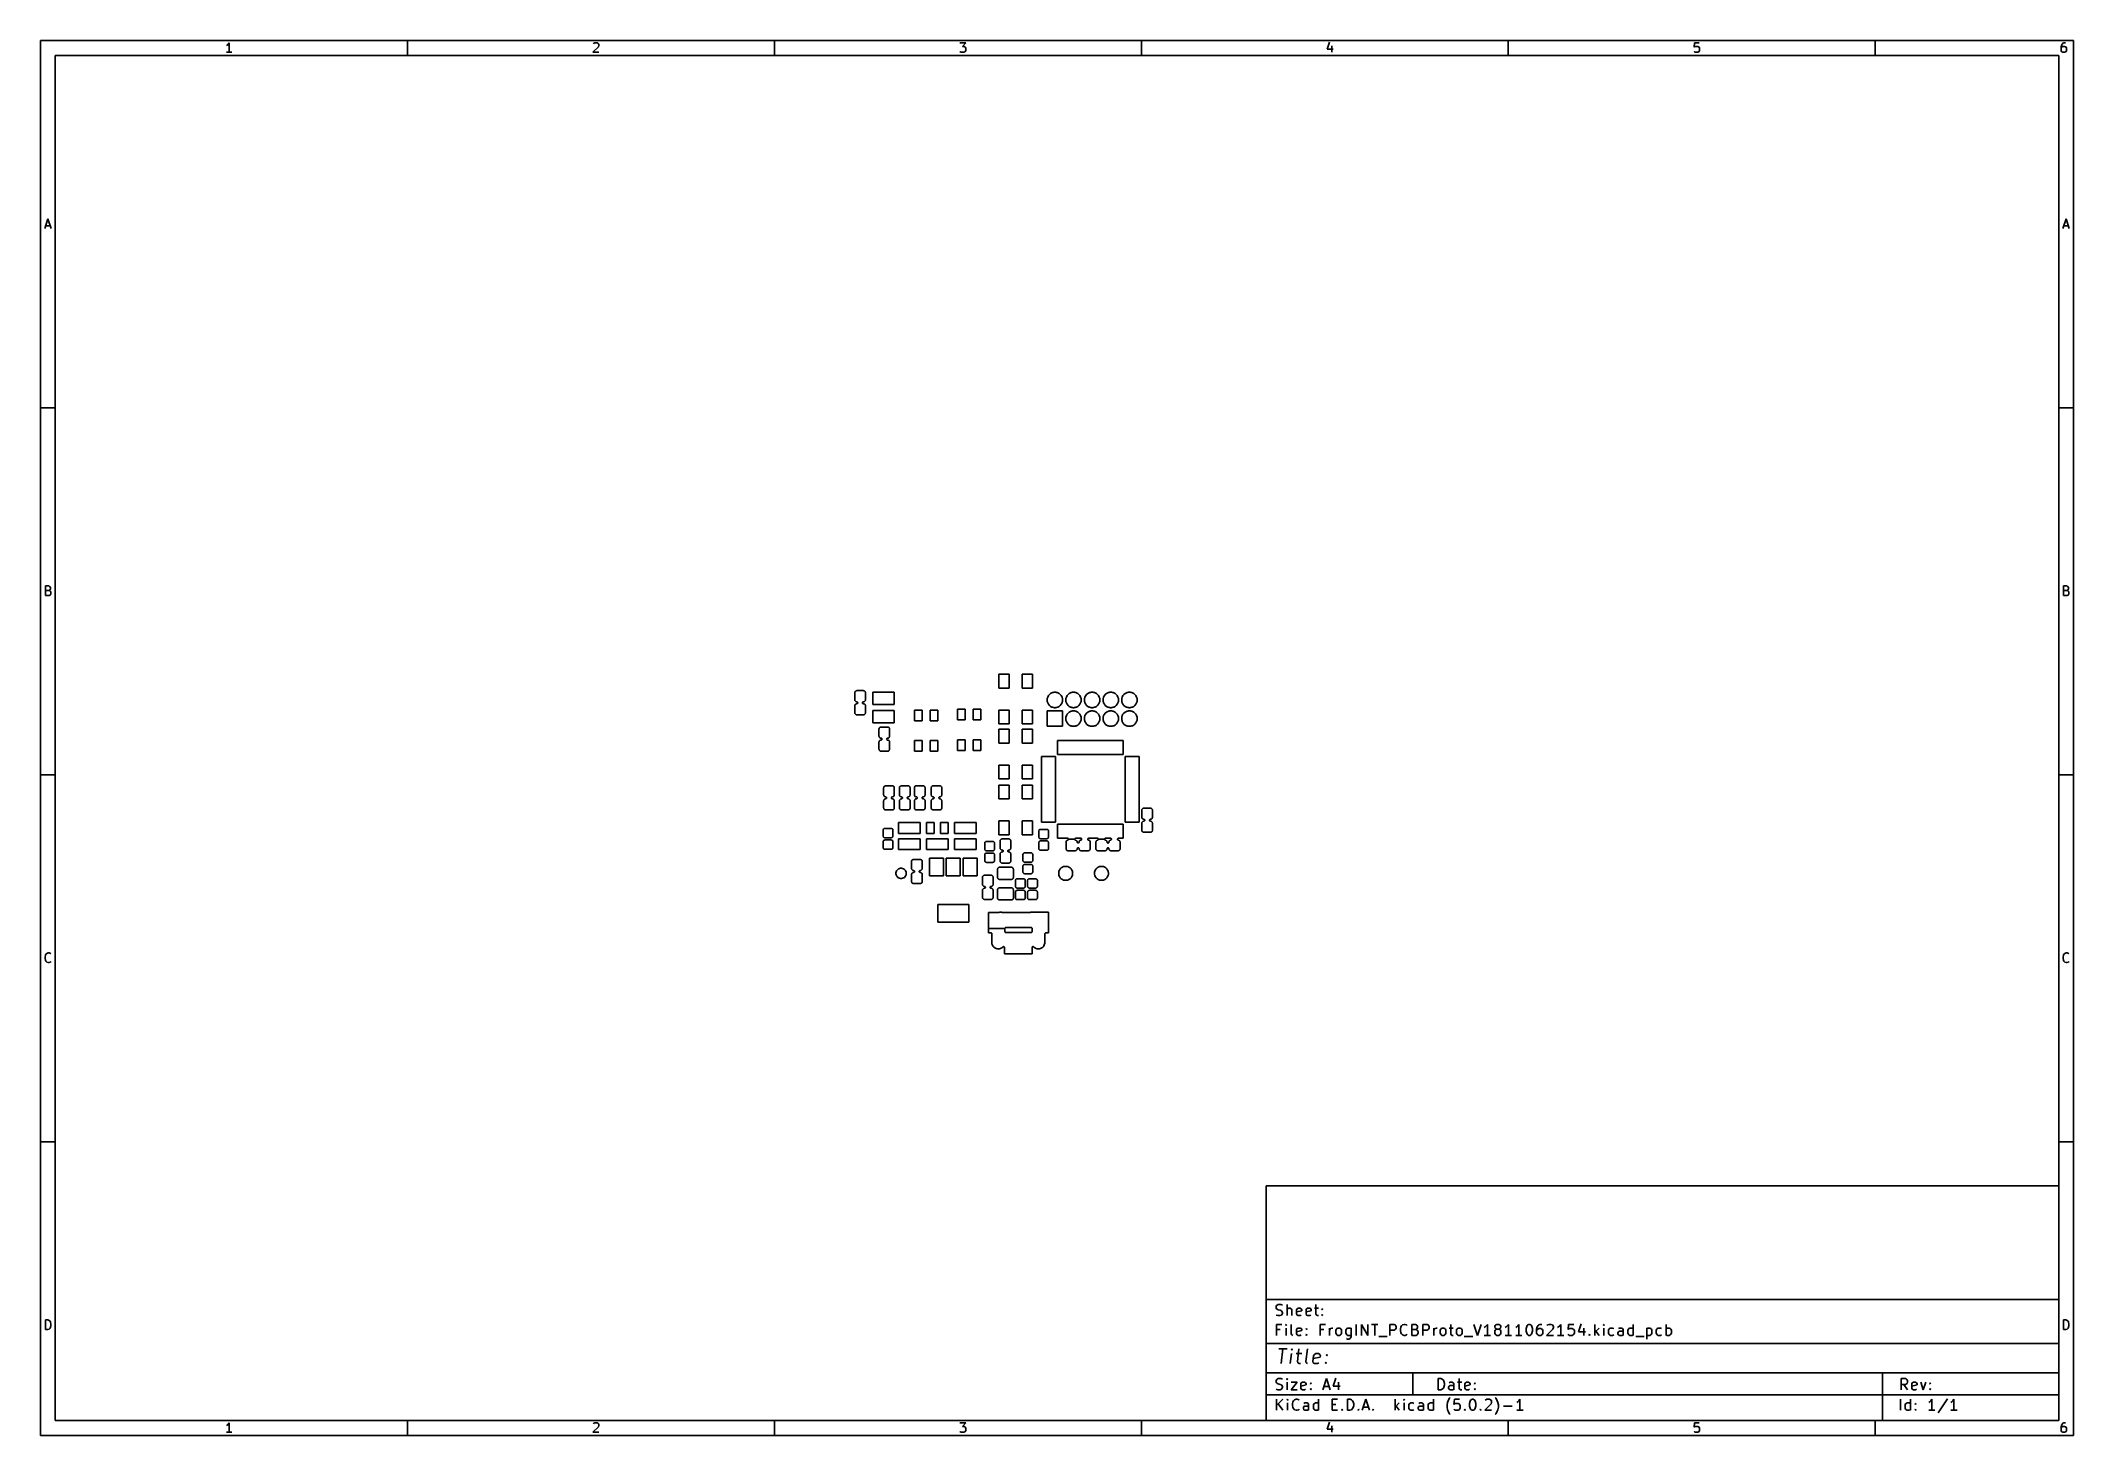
# Model space of a CAD drawing. Extents: x 10 to 287, y -200 to -10.
import ezdxf

# ---------------------------------------------------------------- set-up
doc = ezdxf.new("R2010")
doc.units = 0
doc.header["$MEASUREMENT"] = 0
doc.layers.add('BLACK', color=7, linetype='CONTINUOUS')

msp = doc.modelspace()

# ---------------------------------------------------------------- linework, layer by layer
at = {"layer": 'BLACK', "linetype": 'CONTINUOUS'}
for p, q in [((10, -10), (10, -200.007)), ((287.002, -10), (10, -10)), ((35.4464, -10.5976), (35.3226, -10.6595)), ((35.5702, -10.4738), (35.4464, -10.5976)), ((35.694, -10.2881), (35.5702, -10.4738)), ((35.694, -11.5881), (35.694, -10.2881)), ((60, -12), (60, -10)), ((86.0036, -10.8452), (85.2607, -11.5881)), ((85.3226, -10.4119), (85.3845, -10.35)), ((85.3845, -10.35), (85.5083, -10.2881)), ((85.5083, -10.2881), (85.8179, -10.2881)), ((85.8179, -10.2881), (85.9417, -10.35)), ((85.9417, -10.35), (86.0036, -10.4119)), ((86.0036, -10.4119), (86.0655, -10.5357)), ((86.0655, -10.6595), (86.0036, -10.8452)), ((86.0655, -10.5357), (86.0655, -10.6595)), ((110, -12), (110, -10)), ((135.261, -10.2881), (136.065, -10.2881)), ((136.065, -10.2881), (135.632, -10.7833)), ((135.632, -10.7833), (135.818, -10.7833)), ((135.818, -10.7833), (135.942, -10.8452)), ((135.942, -10.8452), (136.004, -10.9071)), ((136.004, -10.9071), (136.065, -11.031)), ((136.065, -11.031), (136.065, -11.3405)), ((160, -12), (160, -10)), ((185.632, -10.2262), (185.323, -11.1548)), ((185.942, -10.7214), (185.942, -11.5881)), ((210, -12), (210, -10)), ((235.385, -10.2881), (235.323, -10.9071)), ((235.323, -10.9071), (235.385, -10.8452)), ((236.004, -10.2881), (235.385, -10.2881)), ((235.385, -10.8452), (235.508, -10.7833)), ((235.508, -10.7833), (235.818, -10.7833)), ((235.818, -10.7833), (235.942, -10.8452)), ((235.942, -10.8452), (236.004, -10.9071)), ((236.004, -10.9071), (236.065, -11.031)), ((236.065, -11.031), (236.065, -11.3405)), ((260, -12), (260, -10)), ((285.385, -10.5976), (285.323, -10.8452)), ((285.323, -10.8452), (285.323, -11.3405)), ((285.385, -10.9071), (285.323, -11.031)), ((285.508, -10.4119), (285.385, -10.5976)), ((285.446, -10.8452), (285.385, -10.9071)), ((285.57, -10.7833), (285.446, -10.8452)), ((285.57, -10.35), (285.508, -10.4119)), ((285.694, -10.2881), (285.57, -10.35)), ((285.818, -10.7833), (285.57, -10.7833)), ((285.942, -10.2881), (285.694, -10.2881)), ((285.942, -10.8452), (285.818, -10.7833)), ((286.004, -10.9071), (285.942, -10.8452)), ((286.065, -11.031), (286.004, -10.9071)), ((286.065, -11.3405), (286.065, -11.031)), ((287.002, -200.007), (287.002, -10)), ((12, -12), (12, -198.007)), ((285.002, -12), (12, -12)), ((36.0655, -11.5881), (35.3226, -11.5881)), ((85.2607, -11.5881), (86.0655, -11.5881)), ((135.323, -11.5262), (135.261, -11.4643)), ((135.446, -11.5881), (135.323, -11.5262)), ((135.818, -11.5881), (135.446, -11.5881)), ((135.942, -11.5262), (135.818, -11.5881)), ((136.004, -11.4643), (135.942, -11.5262)), ((136.065, -11.3405), (136.004, -11.4643)), ((185.323, -11.1548), (186.127, -11.1548)), ((235.385, -11.5262), (235.323, -11.4643)), ((235.508, -11.5881), (235.385, -11.5262)), ((235.818, -11.5881), (235.508, -11.5881)), ((235.942, -11.5262), (235.818, -11.5881)), ((236.004, -11.4643), (235.942, -11.5262)), ((236.065, -11.3405), (236.004, -11.4643)), ((285.002, -198.007), (285.002, -12)), ((285.323, -11.3405), (285.385, -11.4643)), ((285.385, -11.4643), (285.446, -11.5262)), ((285.446, -11.5262), (285.57, -11.5881)), ((285.57, -11.5881), (285.818, -11.5881)), ((285.818, -11.5881), (285.942, -11.5262)), ((285.942, -11.5262), (286.004, -11.4643)), ((286.004, -11.4643), (286.065, -11.3405)), ((10.5667, -35.5881), (11, -34.2881)), ((10.6905, -35.2167), (11.3095, -35.2167)), ((11, -34.2881), (11.4333, -35.5881)), ((285.569, -35.5881), (286.002, -34.2881)), ((285.693, -35.2167), (286.312, -35.2167)), ((286.002, -34.2881), (286.436, -35.5881)), ((10, -60), (12, -60)), ((287.002, -60), (285.002, -60)), ((10.6595, -85.5881), (10.6595, -84.2881)), ((10.6595, -84.2881), (11.0929, -84.2881)), ((11.0929, -84.9071), (10.6595, -84.9071)), ((11.1548, -85.5881), (10.6595, -85.5881)), ((11.0929, -84.2881), (11.2167, -84.35)), ((11.2167, -84.8452), (11.0929, -84.9071)), ((11.0929, -84.9071), (11.2786, -84.969)), ((11.2786, -85.5262), (11.1548, -85.5881)), ((11.2167, -84.35), (11.2786, -84.4119)), ((11.2786, -84.7833), (11.2167, -84.8452)), ((11.2786, -84.4119), (11.3405, -84.5357)), ((11.3405, -84.6595), (11.2786, -84.7833)), ((11.2786, -84.969), (11.3405, -85.031)), ((11.3405, -85.4643), (11.2786, -85.5262)), ((11.3405, -84.5357), (11.3405, -84.6595)), ((11.3405, -85.031), (11.4024, -85.1548)), ((11.4024, -85.3405), (11.3405, -85.4643)), ((11.4024, -85.1548), (11.4024, -85.3405)), ((285.662, -85.5881), (285.662, -84.2881)), ((285.662, -84.2881), (286.095, -84.2881)), ((286.095, -84.9071), (285.662, -84.9071)), ((286.157, -85.5881), (285.662, -85.5881)), ((286.095, -84.2881), (286.219, -84.35)), ((286.219, -84.8452), (286.095, -84.9071)), ((286.095, -84.9071), (286.281, -84.969)), ((286.281, -85.5262), (286.157, -85.5881)), ((286.219, -84.35), (286.281, -84.4119)), ((286.281, -84.7833), (286.219, -84.8452)), ((286.281, -84.4119), (286.343, -84.5357)), ((286.343, -84.6595), (286.281, -84.7833)), ((286.281, -84.969), (286.343, -85.031)), ((286.343, -85.4643), (286.281, -85.5262)), ((286.343, -84.5357), (286.343, -84.6595)), ((286.343, -85.031), (286.405, -85.1548)), ((286.405, -85.3405), (286.343, -85.4643)), ((286.405, -85.1548), (286.405, -85.3405)), ((140.575, -98.195), (140.575, -96.295)), ((140.575, -96.295), (141.975, -96.295)), ((141.975, -96.295), (141.975, -98.195)), ((143.775, -98.195), (143.775, -96.295)), ((143.775, -96.295), (145.175, -96.295)), ((145.175, -96.295), (145.175, -98.195)), ((120.941, -98.8389), (120.947, -98.7783)), ((120.941, -99.7921), (120.941, -98.8389)), ((120.947, -98.7783), (120.963, -98.7259)), ((120.963, -98.7259), (120.989, -98.6777)), ((120.989, -98.6777), (121.023, -98.6354)), ((121.023, -98.6354), (121.066, -98.6007)), ((121.066, -98.6007), (121.114, -98.5749)), ((121.114, -98.5749), (121.166, -98.559)), ((121.166, -98.559), (121.227, -98.553)), ((121.227, -98.553), (122.105, -98.553)), ((122.105, -98.553), (122.166, -98.559)), ((122.166, -98.559), (122.218, -98.5749)), ((122.218, -98.5749), (122.266, -98.6007)), ((122.266, -98.6007), (122.309, -98.6354)), ((122.309, -98.6354), (122.343, -98.6777)), ((122.343, -98.6777), (122.369, -98.7259)), ((122.369, -98.7259), (122.385, -98.7783)), ((122.385, -98.7783), (122.391, -98.8389)), ((122.391, -98.8389), (122.391, -99.7921)), ((123.391, -100.438), (123.391, -98.738)), ((123.391, -98.738), (126.291, -98.738)), ((126.291, -98.738), (126.291, -100.438)), ((141.975, -98.195), (140.575, -98.195)), ((145.175, -98.195), (143.775, -98.195)), ((147.154, -99.822), (147.174, -99.6162)), ((147.174, -99.6162), (147.234, -99.4182)), ((147.234, -99.4182), (147.332, -99.2358)), ((147.234, -99.4182), (147.234, -99.4182)), ((147.332, -99.2358), (147.463, -99.0759)), ((147.463, -99.0759), (147.623, -98.9447)), ((147.623, -98.9447), (147.805, -98.8472)), ((147.805, -98.8472), (147.871, -98.8272)), ((147.871, -98.8272), (148.003, -98.7872)), ((148.003, -98.7872), (148.08, -98.7796)), ((148.08, -98.7796), (148.157, -98.772)), ((148.157, -98.772), (148.261, -98.772)), ((148.261, -98.772), (148.338, -98.7796)), ((148.338, -98.7796), (148.415, -98.7872)), ((148.415, -98.7872), (148.547, -98.8272)), ((148.547, -98.8272), (148.613, -98.8472)), ((148.613, -98.8472), (148.795, -98.9447)), ((148.795, -98.9447), (148.955, -99.0759)), ((148.955, -99.0759), (149.086, -99.2358)), ((149.086, -99.2358), (149.184, -99.4182)), ((149.184, -99.4182), (149.184, -99.4182)), ((149.184, -99.4182), (149.244, -99.6162)), ((149.244, -99.6162), (149.264, -99.822)), ((149.694, -99.822), (149.714, -99.6162)), ((149.714, -99.6162), (149.774, -99.4182)), ((149.774, -99.4182), (149.872, -99.2358)), ((149.774, -99.4182), (149.774, -99.4182)), ((149.872, -99.2358), (150.003, -99.0759)), ((150.003, -99.0759), (150.163, -98.9447)), ((150.163, -98.9447), (150.345, -98.8472)), ((150.345, -98.8472), (150.411, -98.8272)), ((150.411, -98.8272), (150.543, -98.7872)), ((150.543, -98.7872), (150.62, -98.7796)), ((150.62, -98.7796), (150.697, -98.772)), ((150.697, -98.772), (150.801, -98.772)), ((150.801, -98.772), (150.878, -98.7796)), ((150.878, -98.7796), (150.955, -98.7872)), ((150.955, -98.7872), (151.087, -98.8272)), ((151.087, -98.8272), (151.153, -98.8472)), ((151.153, -98.8472), (151.335, -98.9447)), ((151.335, -98.9447), (151.495, -99.0759)), ((151.495, -99.0759), (151.626, -99.2358)), ((151.626, -99.2358), (151.724, -99.4182)), ((151.724, -99.4182), (151.724, -99.4182)), ((151.724, -99.4182), (151.784, -99.6162)), ((151.784, -99.6162), (151.804, -99.822)), ((152.234, -99.822), (152.254, -99.6162)), ((152.254, -99.6162), (152.314, -99.4182)), ((152.314, -99.4182), (152.412, -99.2358)), ((152.314, -99.4182), (152.314, -99.4182)), ((152.412, -99.2358), (152.543, -99.0759)), ((152.543, -99.0759), (152.703, -98.9447)), ((152.703, -98.9447), (152.885, -98.8472)), ((152.885, -98.8472), (152.951, -98.8272)), ((152.951, -98.8272), (153.083, -98.7872)), ((153.083, -98.7872), (153.16, -98.7796)), ((153.16, -98.7796), (153.237, -98.772)), ((153.237, -98.772), (153.341, -98.772)), ((153.341, -98.772), (153.418, -98.7796)), ((153.418, -98.7796), (153.495, -98.7872)), ((153.495, -98.7872), (153.627, -98.8272)), ((153.627, -98.8272), (153.693, -98.8472)), ((153.693, -98.8472), (153.875, -98.9447)), ((153.875, -98.9447), (154.035, -99.0759)), ((154.035, -99.0759), (154.166, -99.2358)), ((154.166, -99.2358), (154.264, -99.4182)), ((154.264, -99.4182), (154.264, -99.4182)), ((154.264, -99.4182), (154.324, -99.6162)), ((154.324, -99.6162), (154.344, -99.822)), ((154.774, -99.822), (154.794, -99.6162)), ((154.794, -99.6162), (154.854, -99.4182)), ((154.854, -99.4182), (154.952, -99.2358)), ((154.854, -99.4182), (154.854, -99.4182)), ((154.952, -99.2358), (155.083, -99.0759)), ((155.083, -99.0759), (155.243, -98.9447)), ((155.243, -98.9447), (155.425, -98.8472)), ((155.425, -98.8472), (155.491, -98.8272)), ((155.491, -98.8272), (155.623, -98.7872)), ((155.623, -98.7872), (155.7, -98.7796)), ((155.7, -98.7796), (155.777, -98.772)), ((155.777, -98.772), (155.881, -98.772)), ((155.881, -98.772), (155.958, -98.7796)), ((155.958, -98.7796), (156.035, -98.7872)), ((156.035, -98.7872), (156.167, -98.8272)), ((156.167, -98.8272), (156.233, -98.8472)), ((156.233, -98.8472), (156.415, -98.9447)), ((156.415, -98.9447), (156.575, -99.0759)), ((156.575, -99.0759), (156.706, -99.2358)), ((156.706, -99.2358), (156.804, -99.4182)), ((156.804, -99.4182), (156.804, -99.4182)), ((156.804, -99.4182), (156.864, -99.6162)), ((156.864, -99.6162), (156.884, -99.822)), ((157.314, -99.822), (157.334, -99.6162)), ((157.334, -99.6162), (157.394, -99.4182)), ((157.394, -99.4182), (157.492, -99.2358)), ((157.394, -99.4182), (157.394, -99.4182)), ((157.492, -99.2358), (157.623, -99.0759)), ((157.623, -99.0759), (157.783, -98.9447)), ((157.783, -98.9447), (157.965, -98.8472)), ((157.965, -98.8472), (158.031, -98.8272)), ((158.031, -98.8272), (158.163, -98.7872)), ((158.163, -98.7872), (158.24, -98.7796)), ((158.24, -98.7796), (158.317, -98.772)), ((158.317, -98.772), (158.421, -98.772)), ((158.421, -98.772), (158.498, -98.7796)), ((158.498, -98.7796), (158.575, -98.7872)), ((158.575, -98.7872), (158.707, -98.8272)), ((158.707, -98.8272), (158.773, -98.8472)), ((158.773, -98.8472), (158.955, -98.9447)), ((158.955, -98.9447), (159.115, -99.0759)), ((159.115, -99.0759), (159.246, -99.2358)), ((159.246, -99.2358), (159.344, -99.4182)), ((159.344, -99.4182), (159.344, -99.4182)), ((159.344, -99.4182), (159.404, -99.6162)), ((159.404, -99.6162), (159.424, -99.822)), ((120.947, -99.8527), (120.941, -99.7921)), ((120.941, -100.614), (120.947, -100.553)), ((120.941, -101.567), (120.941, -100.614)), ((120.947, -101.628), (120.941, -101.567)), ((120.963, -99.9051), (120.947, -99.8527)), ((120.947, -100.553), (120.963, -100.501)), ((120.963, -101.68), (120.947, -101.628)), ((120.989, -99.9533), (120.963, -99.9051)), ((120.963, -100.501), (120.989, -100.453)), ((120.989, -101.728), (120.963, -101.68)), ((121.023, -99.9956), (120.989, -99.9533)), ((120.989, -100.453), (121.023, -100.41)), ((121.023, -101.771), (120.989, -101.728)), ((121.066, -100.03), (121.023, -99.9956)), ((121.023, -100.41), (121.066, -100.376)), ((121.066, -101.805), (121.023, -101.771)), ((121.114, -100.056), (121.066, -100.03)), ((121.066, -100.376), (121.114, -100.35)), ((121.114, -101.831), (121.066, -101.805)), ((121.166, -100.072), (121.114, -100.056)), ((121.114, -100.35), (121.166, -100.334)), ((121.166, -101.847), (121.114, -101.831)), ((121.233, -100.079), (121.166, -100.072)), ((121.166, -100.334), (121.233, -100.327)), ((121.227, -101.853), (121.166, -101.847)), ((122.105, -101.853), (121.227, -101.853)), ((121.257, -100.083), (121.233, -100.079)), ((121.233, -100.327), (121.257, -100.323)), ((121.28, -100.093), (121.257, -100.083)), ((121.257, -100.323), (121.28, -100.313)), ((121.3, -100.106), (121.28, -100.093)), ((121.28, -100.313), (121.3, -100.3)), ((121.317, -100.124), (121.3, -100.106)), ((121.3, -100.3), (121.317, -100.282)), ((121.331, -100.144), (121.317, -100.124)), ((121.317, -100.282), (121.331, -100.262)), ((121.34, -100.167), (121.331, -100.144)), ((121.331, -100.262), (121.34, -100.239)), ((121.345, -100.191), (121.34, -100.167)), ((121.34, -100.239), (121.345, -100.215)), ((121.345, -100.215), (121.345, -100.191)), ((121.992, -100.167), (121.987, -100.191)), ((121.987, -100.191), (121.987, -100.215)), ((121.987, -100.215), (121.992, -100.239)), ((122.001, -100.144), (121.992, -100.167)), ((121.992, -100.239), (122.001, -100.262)), ((122.015, -100.124), (122.001, -100.144)), ((122.001, -100.262), (122.015, -100.282)), ((122.032, -100.106), (122.015, -100.124)), ((122.015, -100.282), (122.032, -100.3)), ((122.052, -100.093), (122.032, -100.106)), ((122.032, -100.3), (122.052, -100.313)), ((122.075, -100.083), (122.052, -100.093)), ((122.052, -100.313), (122.075, -100.323)), ((122.099, -100.079), (122.075, -100.083)), ((122.075, -100.323), (122.099, -100.327)), ((122.166, -100.072), (122.099, -100.079)), ((122.099, -100.327), (122.166, -100.334)), ((122.166, -101.847), (122.105, -101.853)), ((122.218, -100.056), (122.166, -100.072)), ((122.166, -100.334), (122.218, -100.35)), ((122.218, -101.831), (122.166, -101.847)), ((122.266, -100.03), (122.218, -100.056)), ((122.218, -100.35), (122.266, -100.376)), ((122.266, -101.805), (122.218, -101.831)), ((122.309, -99.9956), (122.266, -100.03)), ((122.266, -100.376), (122.309, -100.41)), ((122.309, -101.771), (122.266, -101.805)), ((122.343, -99.9533), (122.309, -99.9956)), ((122.309, -100.41), (122.343, -100.453)), ((122.343, -101.728), (122.309, -101.771)), ((122.369, -99.9051), (122.343, -99.9533)), ((122.343, -100.453), (122.369, -100.501)), ((122.369, -101.68), (122.343, -101.728)), ((122.385, -99.8527), (122.369, -99.9051)), ((122.369, -100.501), (122.385, -100.553)), ((122.385, -101.628), (122.369, -101.68)), ((122.391, -99.7921), (122.385, -99.8527)), ((122.385, -100.553), (122.391, -100.614)), ((122.391, -101.567), (122.385, -101.628)), ((122.391, -100.614), (122.391, -101.567)), ((126.291, -100.438), (123.391, -100.438)), ((123.391, -102.938), (123.391, -101.238)), ((123.391, -101.238), (126.291, -101.238)), ((126.291, -101.238), (126.291, -102.938)), ((129.083, -102.663), (129.083, -101.213)), ((129.083, -101.213), (130.133, -101.213)), ((130.133, -101.213), (130.133, -102.663)), ((131.233, -102.663), (131.233, -101.213)), ((131.233, -101.213), (132.283, -101.213)), ((132.283, -101.213), (132.283, -102.663)), ((134.925, -102.536), (134.925, -101.086)), ((134.925, -101.086), (135.975, -101.086)), ((135.975, -101.086), (135.975, -102.536)), ((137.075, -102.536), (137.075, -101.086)), ((137.075, -101.086), (138.125, -101.086)), ((138.125, -101.086), (138.125, -102.536)), ((140.575, -103.095), (140.575, -101.195)), ((140.575, -101.195), (141.975, -101.195)), ((141.975, -101.195), (141.975, -103.095)), ((143.775, -103.095), (143.775, -101.195)), ((143.775, -101.195), (145.175, -101.195)), ((145.175, -101.195), (145.175, -103.095)), ((147.174, -100.028), (147.154, -99.822)), ((147.159, -103.412), (147.159, -101.312)), ((147.159, -101.312), (149.259, -101.312)), ((147.198, -100.106), (147.174, -100.028)), ((147.234, -100.226), (147.198, -100.106)), ((147.332, -100.408), (147.234, -100.226)), ((147.463, -100.568), (147.332, -100.408)), ((147.623, -100.699), (147.463, -100.568)), ((147.805, -100.797), (147.623, -100.699)), ((147.871, -100.817), (147.805, -100.797)), ((148.003, -100.857), (147.871, -100.817)), ((148.08, -100.864), (148.003, -100.857)), ((148.157, -100.872), (148.08, -100.864)), ((148.261, -100.872), (148.157, -100.872)), ((148.338, -100.864), (148.261, -100.872)), ((148.415, -100.857), (148.338, -100.864)), ((148.547, -100.817), (148.415, -100.857)), ((148.613, -100.797), (148.547, -100.817)), ((148.795, -100.699), (148.613, -100.797)), ((148.955, -100.568), (148.795, -100.699)), ((149.086, -100.408), (148.955, -100.568)), ((149.184, -100.226), (149.086, -100.408)), ((149.22, -100.106), (149.184, -100.226)), ((149.244, -100.028), (149.22, -100.106)), ((149.264, -99.822), (149.244, -100.028)), ((149.259, -101.312), (149.259, -103.412)), ((149.714, -100.028), (149.694, -99.822)), ((149.694, -102.362), (149.714, -102.156)), ((149.714, -102.568), (149.694, -102.362)), ((149.738, -100.106), (149.714, -100.028)), ((149.714, -102.156), (149.774, -101.958)), ((149.774, -100.226), (149.738, -100.106)), ((149.872, -100.408), (149.774, -100.226)), ((149.774, -101.958), (149.872, -101.776)), ((149.774, -101.958), (149.774, -101.958)), ((150.003, -100.568), (149.872, -100.408)), ((149.872, -101.776), (150.003, -101.616)), ((150.163, -100.699), (150.003, -100.568)), ((150.003, -101.616), (150.163, -101.485)), ((150.345, -100.797), (150.163, -100.699)), ((150.163, -101.485), (150.345, -101.387)), ((150.411, -100.817), (150.345, -100.797)), ((150.345, -101.387), (150.411, -101.367)), ((150.543, -100.857), (150.411, -100.817)), ((150.411, -101.367), (150.543, -101.327)), ((150.62, -100.864), (150.543, -100.857)), ((150.543, -101.327), (150.62, -101.32)), ((150.697, -100.872), (150.62, -100.864)), ((150.62, -101.32), (150.697, -101.312)), ((150.801, -100.872), (150.697, -100.872)), ((150.697, -101.312), (150.801, -101.312)), ((150.878, -100.864), (150.801, -100.872)), ((150.801, -101.312), (150.878, -101.32)), ((150.955, -100.857), (150.878, -100.864)), ((150.878, -101.32), (150.955, -101.327)), ((151.087, -100.817), (150.955, -100.857)), ((150.955, -101.327), (151.087, -101.367)), ((151.153, -100.797), (151.087, -100.817)), ((151.087, -101.367), (151.153, -101.387)), ((151.335, -100.699), (151.153, -100.797)), ((151.153, -101.387), (151.335, -101.485)), ((151.495, -100.568), (151.335, -100.699)), ((151.335, -101.485), (151.495, -101.616)), ((151.626, -100.408), (151.495, -100.568)), ((151.495, -101.616), (151.626, -101.776)), ((151.724, -100.226), (151.626, -100.408)), ((151.626, -101.776), (151.724, -101.958)), ((151.76, -100.106), (151.724, -100.226)), ((151.724, -101.958), (151.724, -101.958)), ((151.724, -101.958), (151.784, -102.156)), ((151.784, -100.028), (151.76, -100.106)), ((151.804, -99.822), (151.784, -100.028)), ((151.784, -102.156), (151.804, -102.362)), ((151.804, -102.362), (151.784, -102.568)), ((152.254, -100.028), (152.234, -99.822)), ((152.234, -102.362), (152.254, -102.156)), ((152.254, -102.568), (152.234, -102.362)), ((152.278, -100.106), (152.254, -100.028)), ((152.254, -102.156), (152.314, -101.958)), ((152.314, -100.226), (152.278, -100.106)), ((152.412, -100.408), (152.314, -100.226)), ((152.314, -101.958), (152.412, -101.776)), ((152.314, -101.958), (152.314, -101.958)), ((152.543, -100.568), (152.412, -100.408)), ((152.412, -101.776), (152.543, -101.616)), ((152.703, -100.699), (152.543, -100.568)), ((152.543, -101.616), (152.703, -101.485)), ((152.885, -100.797), (152.703, -100.699)), ((152.703, -101.485), (152.885, -101.387)), ((152.951, -100.817), (152.885, -100.797)), ((152.885, -101.387), (152.951, -101.367)), ((153.083, -100.857), (152.951, -100.817)), ((152.951, -101.367), (153.083, -101.327)), ((153.16, -100.864), (153.083, -100.857)), ((153.083, -101.327), (153.16, -101.32)), ((153.237, -100.872), (153.16, -100.864)), ((153.16, -101.32), (153.237, -101.312)), ((153.341, -100.872), (153.237, -100.872)), ((153.237, -101.312), (153.341, -101.312)), ((153.418, -100.864), (153.341, -100.872)), ((153.341, -101.312), (153.418, -101.32)), ((153.495, -100.857), (153.418, -100.864)), ((153.418, -101.32), (153.495, -101.327)), ((153.627, -100.817), (153.495, -100.857)), ((153.495, -101.327), (153.627, -101.367)), ((153.693, -100.797), (153.627, -100.817)), ((153.627, -101.367), (153.693, -101.387)), ((153.875, -100.699), (153.693, -100.797)), ((153.693, -101.387), (153.875, -101.485)), ((154.035, -100.568), (153.875, -100.699)), ((153.875, -101.485), (154.035, -101.616)), ((154.166, -100.408), (154.035, -100.568)), ((154.035, -101.616), (154.166, -101.776)), ((154.264, -100.226), (154.166, -100.408)), ((154.166, -101.776), (154.264, -101.958)), ((154.3, -100.106), (154.264, -100.226)), ((154.264, -101.958), (154.264, -101.958)), ((154.264, -101.958), (154.324, -102.156)), ((154.324, -100.028), (154.3, -100.106)), ((154.344, -99.822), (154.324, -100.028)), ((154.324, -102.156), (154.344, -102.362)), ((154.344, -102.362), (154.324, -102.568)), ((154.794, -100.028), (154.774, -99.822)), ((154.774, -102.362), (154.794, -102.156)), ((154.794, -102.568), (154.774, -102.362)), ((154.818, -100.106), (154.794, -100.028)), ((154.794, -102.156), (154.854, -101.958)), ((154.854, -100.226), (154.818, -100.106)), ((154.952, -100.408), (154.854, -100.226)), ((154.854, -101.958), (154.952, -101.776)), ((154.854, -101.958), (154.854, -101.958)), ((155.083, -100.568), (154.952, -100.408)), ((154.952, -101.776), (155.083, -101.616)), ((155.243, -100.699), (155.083, -100.568)), ((155.083, -101.616), (155.243, -101.485)), ((155.425, -100.797), (155.243, -100.699)), ((155.243, -101.485), (155.425, -101.387)), ((155.491, -100.817), (155.425, -100.797)), ((155.425, -101.387), (155.491, -101.367)), ((155.623, -100.857), (155.491, -100.817)), ((155.491, -101.367), (155.623, -101.327)), ((155.7, -100.864), (155.623, -100.857)), ((155.623, -101.327), (155.7, -101.32)), ((155.777, -100.872), (155.7, -100.864)), ((155.7, -101.32), (155.777, -101.312)), ((155.881, -100.872), (155.777, -100.872)), ((155.777, -101.312), (155.881, -101.312)), ((155.958, -100.864), (155.881, -100.872)), ((155.881, -101.312), (155.958, -101.32)), ((156.035, -100.857), (155.958, -100.864)), ((155.958, -101.32), (156.035, -101.327)), ((156.167, -100.817), (156.035, -100.857)), ((156.035, -101.327), (156.167, -101.367)), ((156.233, -100.797), (156.167, -100.817)), ((156.167, -101.367), (156.233, -101.387)), ((156.415, -100.699), (156.233, -100.797)), ((156.233, -101.387), (156.415, -101.485)), ((156.575, -100.568), (156.415, -100.699)), ((156.415, -101.485), (156.575, -101.616)), ((156.706, -100.408), (156.575, -100.568)), ((156.575, -101.616), (156.706, -101.776)), ((156.804, -100.226), (156.706, -100.408)), ((156.706, -101.776), (156.804, -101.958)), ((156.84, -100.106), (156.804, -100.226)), ((156.804, -101.958), (156.804, -101.958)), ((156.804, -101.958), (156.864, -102.156)), ((156.864, -100.028), (156.84, -100.106)), ((156.884, -99.822), (156.864, -100.028)), ((156.864, -102.156), (156.884, -102.362)), ((156.884, -102.362), (156.864, -102.568)), ((157.334, -100.028), (157.314, -99.822)), ((157.314, -102.362), (157.334, -102.156)), ((157.334, -102.568), (157.314, -102.362)), ((157.358, -100.106), (157.334, -100.028)), ((157.334, -102.156), (157.394, -101.958)), ((157.394, -100.226), (157.358, -100.106)), ((157.492, -100.408), (157.394, -100.226)), ((157.394, -101.958), (157.492, -101.776)), ((157.394, -101.958), (157.394, -101.958)), ((157.623, -100.568), (157.492, -100.408)), ((157.492, -101.776), (157.623, -101.616)), ((157.783, -100.699), (157.623, -100.568)), ((157.623, -101.616), (157.783, -101.485)), ((157.965, -100.797), (157.783, -100.699)), ((157.783, -101.485), (157.965, -101.387)), ((158.031, -100.817), (157.965, -100.797)), ((157.965, -101.387), (158.031, -101.367)), ((158.163, -100.857), (158.031, -100.817)), ((158.031, -101.367), (158.163, -101.327)), ((158.24, -100.864), (158.163, -100.857)), ((158.163, -101.327), (158.24, -101.32)), ((158.317, -100.872), (158.24, -100.864)), ((158.24, -101.32), (158.317, -101.312)), ((158.421, -100.872), (158.317, -100.872)), ((158.317, -101.312), (158.421, -101.312)), ((158.498, -100.864), (158.421, -100.872)), ((158.421, -101.312), (158.498, -101.32)), ((158.575, -100.857), (158.498, -100.864)), ((158.498, -101.32), (158.575, -101.327)), ((158.707, -100.817), (158.575, -100.857)), ((158.575, -101.327), (158.707, -101.367)), ((158.773, -100.797), (158.707, -100.817)), ((158.707, -101.367), (158.773, -101.387)), ((158.955, -100.699), (158.773, -100.797)), ((158.773, -101.387), (158.955, -101.485)), ((159.115, -100.568), (158.955, -100.699)), ((158.955, -101.485), (159.115, -101.616)), ((159.246, -100.408), (159.115, -100.568)), ((159.115, -101.616), (159.246, -101.776)), ((159.344, -100.226), (159.246, -100.408)), ((159.246, -101.776), (159.344, -101.958)), ((159.38, -100.106), (159.344, -100.226)), ((159.344, -101.958), (159.344, -101.958)), ((159.344, -101.958), (159.404, -102.156)), ((159.404, -100.028), (159.38, -100.106)), ((159.424, -99.822), (159.404, -100.028)), ((159.404, -102.156), (159.424, -102.362)), ((159.424, -102.362), (159.404, -102.568)), ((126.291, -102.938), (123.391, -102.938)), ((124.243, -103.792), (124.249, -103.731)), ((124.243, -104.745), (124.243, -103.792)), ((124.249, -104.806), (124.243, -104.745)), ((124.249, -103.731), (124.265, -103.679)), ((124.265, -104.858), (124.249, -104.806)), ((124.265, -103.679), (124.291, -103.631)), ((124.291, -104.906), (124.265, -104.858)), ((124.291, -103.631), (124.325, -103.588)), ((124.325, -104.949), (124.291, -104.906)), ((124.325, -103.588), (124.368, -103.554)), ((124.368, -104.983), (124.325, -104.949)), ((124.368, -103.554), (124.416, -103.528)), ((124.416, -105.009), (124.368, -104.983)), ((124.416, -103.528), (124.468, -103.512)), ((124.468, -105.025), (124.416, -105.009)), ((124.468, -103.512), (124.529, -103.506)), ((124.535, -105.032), (124.468, -105.025)), ((124.529, -103.506), (125.407, -103.506)), ((124.559, -105.036), (124.535, -105.032)), ((124.582, -105.046), (124.559, -105.036)), ((124.602, -105.059), (124.582, -105.046)), ((124.582, -105.266), (124.602, -105.253)), ((124.619, -105.077), (124.602, -105.059)), ((124.602, -105.253), (124.619, -105.235)), ((124.633, -105.097), (124.619, -105.077)), ((124.619, -105.235), (124.633, -105.215)), ((124.642, -105.12), (124.633, -105.097)), ((124.633, -105.215), (124.642, -105.192)), ((124.647, -105.144), (124.642, -105.12)), ((124.642, -105.192), (124.647, -105.168)), ((124.647, -105.168), (124.647, -105.144)), ((125.294, -105.12), (125.289, -105.144)), ((125.289, -105.144), (125.289, -105.168)), ((125.289, -105.168), (125.294, -105.192)), ((125.303, -105.097), (125.294, -105.12)), ((125.294, -105.192), (125.303, -105.215)), ((125.317, -105.077), (125.303, -105.097)), ((125.303, -105.215), (125.317, -105.235)), ((125.334, -105.059), (125.317, -105.077)), ((125.317, -105.235), (125.334, -105.253)), ((125.354, -105.046), (125.334, -105.059)), ((125.334, -105.253), (125.354, -105.266)), ((125.377, -105.036), (125.354, -105.046)), ((125.401, -105.032), (125.377, -105.036)), ((125.468, -105.025), (125.401, -105.032)), ((125.407, -103.506), (125.468, -103.512)), ((125.468, -103.512), (125.52, -103.528)), ((125.52, -105.009), (125.468, -105.025)), ((125.52, -103.528), (125.568, -103.554)), ((125.568, -104.983), (125.52, -105.009)), ((125.568, -103.554), (125.611, -103.588)), ((125.611, -104.949), (125.568, -104.983)), ((125.611, -103.588), (125.645, -103.631)), ((125.645, -104.906), (125.611, -104.949)), ((125.645, -103.631), (125.671, -103.679)), ((125.671, -104.858), (125.645, -104.906)), ((125.671, -103.679), (125.687, -103.731)), ((125.687, -104.806), (125.671, -104.858)), ((125.687, -103.731), (125.693, -103.792)), ((125.693, -104.745), (125.687, -104.806)), ((125.693, -103.792), (125.693, -104.745)), ((130.133, -102.663), (129.083, -102.663)), ((132.283, -102.663), (131.233, -102.663)), ((135.975, -102.536), (134.925, -102.536)), ((134.925, -106.686), (134.925, -105.236)), ((134.925, -105.236), (135.975, -105.236)), ((135.975, -105.236), (135.975, -106.686)), ((138.125, -102.536), (137.075, -102.536)), ((137.075, -106.686), (137.075, -105.236)), ((137.075, -105.236), (138.125, -105.236)), ((138.125, -105.236), (138.125, -106.686)), ((141.975, -103.095), (140.575, -103.095)), ((140.575, -105.688), (140.575, -103.788)), ((140.575, -103.788), (141.975, -103.788)), ((141.975, -103.788), (141.975, -105.688)), ((145.175, -103.095), (143.775, -103.095)), ((143.775, -105.688), (143.775, -103.788)), ((143.775, -103.788), (145.175, -103.788)), ((145.175, -103.788), (145.175, -105.688)), ((149.259, -103.412), (147.159, -103.412)), ((149.743, -102.663), (149.714, -102.568)), ((149.774, -102.766), (149.743, -102.663)), ((149.872, -102.948), (149.774, -102.766)), ((150.003, -103.108), (149.872, -102.948)), ((150.163, -103.239), (150.003, -103.108)), ((150.345, -103.337), (150.163, -103.239)), ((150.411, -103.357), (150.345, -103.337)), ((150.543, -103.397), (150.411, -103.357)), ((150.62, -103.404), (150.543, -103.397)), ((150.697, -103.412), (150.62, -103.404)), ((150.801, -103.412), (150.697, -103.412)), ((150.878, -103.404), (150.801, -103.412)), ((150.955, -103.397), (150.878, -103.404)), ((151.087, -103.357), (150.955, -103.397)), ((151.153, -103.337), (151.087, -103.357)), ((151.335, -103.239), (151.153, -103.337)), ((151.495, -103.108), (151.335, -103.239)), ((151.626, -102.948), (151.495, -103.108)), ((151.724, -102.766), (151.626, -102.948)), ((151.755, -102.663), (151.724, -102.766)), ((151.784, -102.568), (151.755, -102.663)), ((152.283, -102.663), (152.254, -102.568)), ((152.314, -102.766), (152.283, -102.663)), ((152.412, -102.948), (152.314, -102.766)), ((152.543, -103.108), (152.412, -102.948)), ((152.703, -103.239), (152.543, -103.108)), ((152.885, -103.337), (152.703, -103.239)), ((152.951, -103.357), (152.885, -103.337)), ((153.083, -103.397), (152.951, -103.357)), ((153.16, -103.404), (153.083, -103.397)), ((153.237, -103.412), (153.16, -103.404)), ((153.341, -103.412), (153.237, -103.412)), ((153.418, -103.404), (153.341, -103.412)), ((153.495, -103.397), (153.418, -103.404)), ((153.627, -103.357), (153.495, -103.397)), ((153.693, -103.337), (153.627, -103.357)), ((153.875, -103.239), (153.693, -103.337)), ((154.035, -103.108), (153.875, -103.239)), ((154.166, -102.948), (154.035, -103.108)), ((154.264, -102.766), (154.166, -102.948)), ((154.295, -102.663), (154.264, -102.766)), ((154.324, -102.568), (154.295, -102.663)), ((154.823, -102.663), (154.794, -102.568)), ((154.854, -102.766), (154.823, -102.663)), ((154.952, -102.948), (154.854, -102.766)), ((155.083, -103.108), (154.952, -102.948)), ((155.243, -103.239), (155.083, -103.108)), ((155.425, -103.337), (155.243, -103.239)), ((155.491, -103.357), (155.425, -103.337)), ((155.623, -103.397), (155.491, -103.357)), ((155.7, -103.404), (155.623, -103.397)), ((155.777, -103.412), (155.7, -103.404)), ((155.881, -103.412), (155.777, -103.412)), ((155.958, -103.404), (155.881, -103.412)), ((156.035, -103.397), (155.958, -103.404)), ((156.167, -103.357), (156.035, -103.397)), ((156.233, -103.337), (156.167, -103.357)), ((156.415, -103.239), (156.233, -103.337)), ((156.575, -103.108), (156.415, -103.239)), ((156.706, -102.948), (156.575, -103.108)), ((156.804, -102.766), (156.706, -102.948)), ((156.835, -102.663), (156.804, -102.766)), ((156.864, -102.568), (156.835, -102.663)), ((157.363, -102.663), (157.334, -102.568)), ((157.394, -102.766), (157.363, -102.663)), ((157.492, -102.948), (157.394, -102.766)), ((157.623, -103.108), (157.492, -102.948)), ((157.783, -103.239), (157.623, -103.108)), ((157.965, -103.337), (157.783, -103.239)), ((158.031, -103.357), (157.965, -103.337)), ((158.163, -103.397), (158.031, -103.357)), ((158.24, -103.404), (158.163, -103.397)), ((158.317, -103.412), (158.24, -103.404)), ((158.421, -103.412), (158.317, -103.412)), ((158.498, -103.404), (158.421, -103.412)), ((158.575, -103.397), (158.498, -103.404)), ((158.707, -103.357), (158.575, -103.397)), ((158.773, -103.337), (158.707, -103.357)), ((158.955, -103.239), (158.773, -103.337)), ((159.115, -103.108), (158.955, -103.239)), ((159.246, -102.948), (159.115, -103.108)), ((159.344, -102.766), (159.246, -102.948)), ((159.375, -102.663), (159.344, -102.766)), ((159.404, -102.568), (159.375, -102.663)), ((124.243, -105.567), (124.249, -105.506)), ((124.243, -106.52), (124.243, -105.567)), ((124.249, -106.581), (124.243, -106.52)), ((124.249, -105.506), (124.265, -105.454)), ((124.265, -106.633), (124.249, -106.581)), ((124.265, -105.454), (124.291, -105.406)), ((124.291, -106.681), (124.265, -106.633)), ((124.291, -105.406), (124.325, -105.363)), ((124.325, -106.724), (124.291, -106.681)), ((124.325, -105.363), (124.368, -105.329)), ((124.368, -106.758), (124.325, -106.724)), ((124.368, -105.329), (124.416, -105.303)), ((124.416, -106.784), (124.368, -106.758)), ((124.416, -105.303), (124.468, -105.287)), ((124.468, -106.8), (124.416, -106.784)), ((124.468, -105.287), (124.535, -105.28)), ((124.529, -106.806), (124.468, -106.8)), ((125.407, -106.806), (124.529, -106.806)), ((124.535, -105.28), (124.559, -105.276)), ((124.559, -105.276), (124.582, -105.266)), ((125.354, -105.266), (125.377, -105.276)), ((125.377, -105.276), (125.401, -105.28)), ((125.401, -105.28), (125.468, -105.287)), ((125.468, -106.8), (125.407, -106.806)), ((125.468, -105.287), (125.52, -105.303)), ((125.52, -106.784), (125.468, -106.8)), ((125.52, -105.303), (125.568, -105.329)), ((125.568, -106.758), (125.52, -106.784)), ((125.568, -105.329), (125.611, -105.363)), ((125.611, -106.724), (125.568, -106.758)), ((125.611, -105.363), (125.645, -105.406)), ((125.645, -106.681), (125.611, -106.724)), ((125.645, -105.406), (125.671, -105.454)), ((125.671, -106.633), (125.645, -106.681)), ((125.671, -105.454), (125.687, -105.506)), ((125.687, -106.581), (125.671, -106.633)), ((125.687, -105.506), (125.693, -105.567)), ((125.693, -106.52), (125.687, -106.581)), ((125.693, -105.567), (125.693, -106.52)), ((129.083, -106.813), (129.083, -105.363)), ((129.083, -105.363), (130.133, -105.363)), ((130.133, -106.813), (129.083, -106.813)), ((130.133, -105.363), (130.133, -106.813)), ((131.233, -106.813), (131.233, -105.363)), ((131.233, -105.363), (132.283, -105.363)), ((132.283, -106.813), (131.233, -106.813)), ((132.283, -105.363), (132.283, -106.813)), ((135.975, -106.686), (134.925, -106.686)), ((138.125, -106.686), (137.075, -106.686)), ((141.975, -105.688), (140.575, -105.688)), ((145.175, -105.688), (143.775, -105.688)), ((146.385, -116.489), (146.385, -107.539)), ((146.385, -107.539), (148.285, -107.539)), ((148.285, -107.539), (148.285, -116.489)), ((148.56, -107.264), (148.56, -105.364)), ((148.56, -105.364), (157.51, -105.364)), ((157.51, -107.264), (148.56, -107.264)), ((157.51, -105.364), (157.51, -107.264)), ((157.785, -116.489), (157.785, -107.539)), ((157.785, -107.539), (159.685, -107.539)), ((159.685, -107.539), (159.685, -116.489)), ((10, -110), (12, -110)), ((140.575, -110.588), (140.575, -108.688)), ((140.575, -108.688), (141.975, -108.688)), ((141.975, -110.588), (140.575, -110.588)), ((141.975, -108.688), (141.975, -110.588)), ((143.775, -110.588), (143.775, -108.688)), ((143.775, -108.688), (145.175, -108.688)), ((145.175, -110.588), (143.775, -110.588)), ((145.175, -108.688), (145.175, -110.588)), ((287.002, -110), (285.002, -110)), ((124.878, -111.793), (124.884, -111.732)), ((124.878, -112.746), (124.878, -111.793)), ((124.884, -112.807), (124.878, -112.746)), ((124.878, -113.568), (124.884, -113.507)), ((124.878, -114.521), (124.878, -113.568)), ((124.884, -111.732), (124.9, -111.68)), ((124.9, -112.859), (124.884, -112.807)), ((124.884, -113.507), (124.9, -113.455)), ((124.9, -111.68), (124.926, -111.632)), ((124.926, -112.907), (124.9, -112.859)), ((124.9, -113.455), (124.926, -113.407)), ((124.926, -111.632), (124.96, -111.589)), ((124.96, -112.95), (124.926, -112.907)), ((124.926, -113.407), (124.96, -113.364)), ((124.96, -111.589), (125.003, -111.555)), ((125.003, -112.984), (124.96, -112.95)), ((124.96, -113.364), (125.003, -113.33)), ((125.003, -111.555), (125.051, -111.529)), ((125.051, -113.01), (125.003, -112.984)), ((125.003, -113.33), (125.051, -113.304)), ((125.051, -111.529), (125.103, -111.513)), ((125.103, -113.026), (125.051, -113.01)), ((125.051, -113.304), (125.103, -113.288)), ((125.103, -111.513), (125.164, -111.507)), ((125.17, -113.033), (125.103, -113.026)), ((125.103, -113.288), (125.17, -113.281)), ((125.164, -111.507), (126.042, -111.507)), ((125.194, -113.037), (125.17, -113.033)), ((125.17, -113.281), (125.194, -113.277)), ((125.217, -113.047), (125.194, -113.037)), ((125.194, -113.277), (125.217, -113.267)), ((125.237, -113.06), (125.217, -113.047)), ((125.217, -113.267), (125.237, -113.254)), ((125.254, -113.078), (125.237, -113.06)), ((125.237, -113.254), (125.254, -113.236)), ((125.268, -113.098), (125.254, -113.078)), ((125.254, -113.236), (125.268, -113.216)), ((125.277, -113.121), (125.268, -113.098)), ((125.268, -113.216), (125.277, -113.193)), ((125.282, -113.145), (125.277, -113.121)), ((125.277, -113.193), (125.282, -113.169)), ((125.282, -113.169), (125.282, -113.145)), ((125.929, -113.121), (125.924, -113.145)), ((125.924, -113.145), (125.924, -113.169)), ((125.924, -113.169), (125.929, -113.193)), ((125.938, -113.098), (125.929, -113.121)), ((125.929, -113.193), (125.938, -113.216)), ((125.952, -113.078), (125.938, -113.098)), ((125.938, -113.216), (125.952, -113.236)), ((125.969, -113.06), (125.952, -113.078)), ((125.952, -113.236), (125.969, -113.254)), ((125.989, -113.047), (125.969, -113.06)), ((125.969, -113.254), (125.989, -113.267)), ((126.012, -113.037), (125.989, -113.047)), ((125.989, -113.267), (126.012, -113.277)), ((126.036, -113.033), (126.012, -113.037)), ((126.012, -113.277), (126.036, -113.281)), ((126.103, -113.026), (126.036, -113.033)), ((126.036, -113.281), (126.103, -113.288)), ((126.042, -111.507), (126.103, -111.513)), ((126.103, -111.513), (126.155, -111.529)), ((126.155, -113.01), (126.103, -113.026)), ((126.103, -113.288), (126.155, -113.304)), ((126.155, -111.529), (126.203, -111.555)), ((126.203, -112.984), (126.155, -113.01)), ((126.155, -113.304), (126.203, -113.33)), ((126.203, -111.555), (126.246, -111.589)), ((126.246, -112.95), (126.203, -112.984)), ((126.203, -113.33), (126.246, -113.364)), ((126.246, -111.589), (126.28, -111.632)), ((126.28, -112.907), (126.246, -112.95)), ((126.246, -113.364), (126.28, -113.407)), ((126.28, -111.632), (126.306, -111.68)), ((126.306, -112.859), (126.28, -112.907)), ((126.28, -113.407), (126.306, -113.455)), ((126.306, -111.68), (126.322, -111.732)), ((126.322, -112.807), (126.306, -112.859)), ((126.306, -113.455), (126.322, -113.507)), ((126.322, -111.732), (126.328, -111.793)), ((126.328, -112.746), (126.322, -112.807)), ((126.322, -113.507), (126.328, -113.568)), ((126.328, -111.793), (126.328, -112.746)), ((126.328, -113.568), (126.328, -114.521)), ((127.037, -111.793), (127.043, -111.732)), ((127.037, -112.746), (127.037, -111.793)), ((127.043, -112.807), (127.037, -112.746)), ((127.037, -113.568), (127.043, -113.507)), ((127.037, -114.521), (127.037, -113.568)), ((127.043, -111.732), (127.059, -111.68)), ((127.059, -112.859), (127.043, -112.807)), ((127.043, -113.507), (127.059, -113.455)), ((127.059, -111.68), (127.085, -111.632)), ((127.085, -112.907), (127.059, -112.859)), ((127.059, -113.455), (127.085, -113.407)), ((127.085, -111.632), (127.119, -111.589)), ((127.119, -112.95), (127.085, -112.907)), ((127.085, -113.407), (127.119, -113.364)), ((127.119, -111.589), (127.162, -111.555)), ((127.162, -112.984), (127.119, -112.95)), ((127.119, -113.364), (127.162, -113.33)), ((127.162, -111.555), (127.21, -111.529)), ((127.21, -113.01), (127.162, -112.984)), ((127.162, -113.33), (127.21, -113.304)), ((127.21, -111.529), (127.262, -111.513)), ((127.262, -113.026), (127.21, -113.01)), ((127.21, -113.304), (127.262, -113.288)), ((127.262, -111.513), (127.323, -111.507)), ((127.329, -113.033), (127.262, -113.026)), ((127.262, -113.288), (127.329, -113.281)), ((127.323, -111.507), (128.201, -111.507)), ((127.353, -113.037), (127.329, -113.033)), ((127.329, -113.281), (127.353, -113.277)), ((127.376, -113.047), (127.353, -113.037)), ((127.353, -113.277), (127.376, -113.267)), ((127.396, -113.06), (127.376, -113.047)), ((127.376, -113.267), (127.396, -113.254)), ((127.413, -113.078), (127.396, -113.06)), ((127.396, -113.254), (127.413, -113.236)), ((127.427, -113.098), (127.413, -113.078)), ((127.413, -113.236), (127.427, -113.216)), ((127.436, -113.121), (127.427, -113.098)), ((127.427, -113.216), (127.436, -113.193)), ((127.441, -113.145), (127.436, -113.121)), ((127.436, -113.193), (127.441, -113.169)), ((127.441, -113.169), (127.441, -113.145)), ((128.088, -113.121), (128.083, -113.145)), ((128.083, -113.145), (128.083, -113.169)), ((128.083, -113.169), (128.088, -113.193)), ((128.097, -113.098), (128.088, -113.121)), ((128.088, -113.193), (128.097, -113.216)), ((128.111, -113.078), (128.097, -113.098)), ((128.097, -113.216), (128.111, -113.236)), ((128.128, -113.06), (128.111, -113.078)), ((128.111, -113.236), (128.128, -113.254)), ((128.148, -113.047), (128.128, -113.06)), ((128.128, -113.254), (128.148, -113.267)), ((128.171, -113.037), (128.148, -113.047)), ((128.148, -113.267), (128.171, -113.277)), ((128.195, -113.033), (128.171, -113.037)), ((128.171, -113.277), (128.195, -113.281)), ((128.262, -113.026), (128.195, -113.033)), ((128.195, -113.281), (128.262, -113.288)), ((128.201, -111.507), (128.262, -111.513)), ((128.262, -111.513), (128.314, -111.529)), ((128.314, -113.01), (128.262, -113.026)), ((128.262, -113.288), (128.314, -113.304)), ((128.314, -111.529), (128.362, -111.555)), ((128.362, -112.984), (128.314, -113.01)), ((128.314, -113.304), (128.362, -113.33)), ((128.362, -111.555), (128.405, -111.589)), ((128.405, -112.95), (128.362, -112.984)), ((128.362, -113.33), (128.405, -113.364)), ((128.405, -111.589), (128.439, -111.632)), ((128.439, -112.907), (128.405, -112.95)), ((128.405, -113.364), (128.439, -113.407)), ((128.439, -111.632), (128.465, -111.68)), ((128.465, -112.859), (128.439, -112.907)), ((128.439, -113.407), (128.465, -113.455)), ((128.465, -111.68), (128.481, -111.732)), ((128.481, -112.807), (128.465, -112.859)), ((128.465, -113.455), (128.481, -113.507)), ((128.481, -111.732), (128.487, -111.793)), ((128.487, -112.746), (128.481, -112.807)), ((128.481, -113.507), (128.487, -113.568)), ((128.487, -111.793), (128.487, -112.746)), ((128.487, -113.568), (128.487, -114.521)), ((129.069, -111.793), (129.075, -111.732)), ((129.069, -112.746), (129.069, -111.793)), ((129.075, -112.807), (129.069, -112.746)), ((129.069, -113.568), (129.075, -113.507)), ((129.069, -114.521), (129.069, -113.568)), ((129.075, -111.732), (129.091, -111.68)), ((129.091, -112.859), (129.075, -112.807)), ((129.075, -113.507), (129.091, -113.455)), ((129.091, -111.68), (129.117, -111.632)), ((129.117, -112.907), (129.091, -112.859)), ((129.091, -113.455), (129.117, -113.407)), ((129.117, -111.632), (129.151, -111.589)), ((129.151, -112.95), (129.117, -112.907)), ((129.117, -113.407), (129.151, -113.364)), ((129.151, -111.589), (129.194, -111.555)), ((129.194, -112.984), (129.151, -112.95)), ((129.151, -113.364), (129.194, -113.33)), ((129.194, -111.555), (129.242, -111.529)), ((129.242, -113.01), (129.194, -112.984)), ((129.194, -113.33), (129.242, -113.304)), ((129.242, -111.529), (129.294, -111.513)), ((129.294, -113.026), (129.242, -113.01)), ((129.242, -113.304), (129.294, -113.288)), ((129.294, -111.513), (129.355, -111.507)), ((129.361, -113.033), (129.294, -113.026)), ((129.294, -113.288), (129.361, -113.281)), ((129.355, -111.507), (130.233, -111.507)), ((129.385, -113.037), (129.361, -113.033)), ((129.361, -113.281), (129.385, -113.277)), ((129.408, -113.047), (129.385, -113.037)), ((129.385, -113.277), (129.408, -113.267)), ((129.428, -113.06), (129.408, -113.047)), ((129.408, -113.267), (129.428, -113.254)), ((129.445, -113.078), (129.428, -113.06)), ((129.428, -113.254), (129.445, -113.236)), ((129.459, -113.098), (129.445, -113.078)), ((129.445, -113.236), (129.459, -113.216)), ((129.468, -113.121), (129.459, -113.098)), ((129.459, -113.216), (129.468, -113.193)), ((129.473, -113.145), (129.468, -113.121)), ((129.468, -113.193), (129.473, -113.169)), ((129.473, -113.169), (129.473, -113.145)), ((130.12, -113.121), (130.115, -113.145)), ((130.115, -113.145), (130.115, -113.169)), ((130.115, -113.169), (130.12, -113.193)), ((130.129, -113.098), (130.12, -113.121)), ((130.12, -113.193), (130.129, -113.216)), ((130.143, -113.078), (130.129, -113.098)), ((130.129, -113.216), (130.143, -113.236)), ((130.16, -113.06), (130.143, -113.078)), ((130.143, -113.236), (130.16, -113.254)), ((130.18, -113.047), (130.16, -113.06)), ((130.16, -113.254), (130.18, -113.267)), ((130.203, -113.037), (130.18, -113.047)), ((130.18, -113.267), (130.203, -113.277)), ((130.227, -113.033), (130.203, -113.037)), ((130.203, -113.277), (130.227, -113.281)), ((130.294, -113.026), (130.227, -113.033)), ((130.227, -113.281), (130.294, -113.288)), ((130.233, -111.507), (130.294, -111.513)), ((130.294, -111.513), (130.346, -111.529)), ((130.346, -113.01), (130.294, -113.026)), ((130.294, -113.288), (130.346, -113.304)), ((130.346, -111.529), (130.394, -111.555)), ((130.394, -112.984), (130.346, -113.01)), ((130.346, -113.304), (130.394, -113.33)), ((130.394, -111.555), (130.437, -111.589)), ((130.437, -112.95), (130.394, -112.984)), ((130.394, -113.33), (130.437, -113.364)), ((130.437, -111.589), (130.471, -111.632)), ((130.471, -112.907), (130.437, -112.95)), ((130.437, -113.364), (130.471, -113.407)), ((130.471, -111.632), (130.497, -111.68)), ((130.497, -112.859), (130.471, -112.907)), ((130.471, -113.407), (130.497, -113.455)), ((130.497, -111.68), (130.513, -111.732)), ((130.513, -112.807), (130.497, -112.859)), ((130.497, -113.455), (130.513, -113.507)), ((130.513, -111.732), (130.519, -111.793)), ((130.519, -112.746), (130.513, -112.807)), ((130.513, -113.507), (130.519, -113.568)), ((130.519, -111.793), (130.519, -112.746)), ((130.519, -113.568), (130.519, -114.521)), ((131.355, -111.793), (131.361, -111.732)), ((131.355, -112.746), (131.355, -111.793)), ((131.361, -112.807), (131.355, -112.746)), ((131.355, -113.568), (131.361, -113.507)), ((131.355, -114.521), (131.355, -113.568)), ((131.361, -111.732), (131.377, -111.68)), ((131.377, -112.859), (131.361, -112.807)), ((131.361, -113.507), (131.377, -113.455)), ((131.377, -111.68), (131.403, -111.632)), ((131.403, -112.907), (131.377, -112.859)), ((131.377, -113.455), (131.403, -113.407)), ((131.403, -111.632), (131.437, -111.589)), ((131.437, -112.95), (131.403, -112.907)), ((131.403, -113.407), (131.437, -113.364)), ((131.437, -111.589), (131.48, -111.555)), ((131.48, -112.984), (131.437, -112.95)), ((131.437, -113.364), (131.48, -113.33)), ((131.48, -111.555), (131.528, -111.529)), ((131.528, -113.01), (131.48, -112.984)), ((131.48, -113.33), (131.528, -113.304)), ((131.528, -111.529), (131.58, -111.513)), ((131.58, -113.026), (131.528, -113.01)), ((131.528, -113.304), (131.58, -113.288)), ((131.58, -111.513), (131.641, -111.507)), ((131.647, -113.033), (131.58, -113.026)), ((131.58, -113.288), (131.647, -113.281)), ((131.641, -111.507), (132.519, -111.507)), ((131.671, -113.037), (131.647, -113.033)), ((131.647, -113.281), (131.671, -113.277)), ((131.694, -113.047), (131.671, -113.037)), ((131.671, -113.277), (131.694, -113.267)), ((131.714, -113.06), (131.694, -113.047)), ((131.694, -113.267), (131.714, -113.254)), ((131.731, -113.078), (131.714, -113.06)), ((131.714, -113.254), (131.731, -113.236)), ((131.745, -113.098), (131.731, -113.078)), ((131.731, -113.236), (131.745, -113.216)), ((131.754, -113.121), (131.745, -113.098)), ((131.745, -113.216), (131.754, -113.193)), ((131.759, -113.145), (131.754, -113.121)), ((131.754, -113.193), (131.759, -113.169)), ((131.759, -113.169), (131.759, -113.145)), ((132.406, -113.121), (132.401, -113.145)), ((132.401, -113.145), (132.401, -113.169)), ((132.401, -113.169), (132.406, -113.193)), ((132.415, -113.098), (132.406, -113.121)), ((132.406, -113.193), (132.415, -113.216)), ((132.429, -113.078), (132.415, -113.098)), ((132.415, -113.216), (132.429, -113.236)), ((132.446, -113.06), (132.429, -113.078)), ((132.429, -113.236), (132.446, -113.254)), ((132.466, -113.047), (132.446, -113.06)), ((132.446, -113.254), (132.466, -113.267)), ((132.489, -113.037), (132.466, -113.047)), ((132.466, -113.267), (132.489, -113.277)), ((132.513, -113.033), (132.489, -113.037)), ((132.489, -113.277), (132.513, -113.281)), ((132.58, -113.026), (132.513, -113.033)), ((132.513, -113.281), (132.58, -113.288)), ((132.519, -111.507), (132.58, -111.513)), ((132.58, -111.513), (132.632, -111.529)), ((132.632, -113.01), (132.58, -113.026)), ((132.58, -113.288), (132.632, -113.304)), ((132.632, -111.529), (132.68, -111.555)), ((132.68, -112.984), (132.632, -113.01)), ((132.632, -113.304), (132.68, -113.33)), ((132.68, -111.555), (132.723, -111.589)), ((132.723, -112.95), (132.68, -112.984)), ((132.68, -113.33), (132.723, -113.364)), ((132.723, -111.589), (132.757, -111.632)), ((132.757, -112.907), (132.723, -112.95)), ((132.723, -113.364), (132.757, -113.407)), ((132.757, -111.632), (132.783, -111.68)), ((132.783, -112.859), (132.757, -112.907)), ((132.757, -113.407), (132.783, -113.455)), ((132.783, -111.68), (132.799, -111.732)), ((132.799, -112.807), (132.783, -112.859)), ((132.783, -113.455), (132.799, -113.507)), ((132.799, -111.732), (132.805, -111.793)), ((132.805, -112.746), (132.799, -112.807)), ((132.799, -113.507), (132.805, -113.568)), ((132.805, -111.793), (132.805, -112.746)), ((132.805, -113.568), (132.805, -114.521)), ((140.575, -113.308), (140.575, -111.408)), ((140.575, -111.408), (141.975, -111.408)), ((141.975, -113.308), (140.575, -113.308)), ((141.975, -111.408), (141.975, -113.308)), ((143.775, -113.308), (143.775, -111.408)), ((143.775, -111.408), (145.175, -111.408)), ((145.175, -113.308), (143.775, -113.308)), ((145.175, -111.408), (145.175, -113.308)), ((124.884, -114.582), (124.878, -114.521)), ((124.9, -114.634), (124.884, -114.582)), ((124.926, -114.682), (124.9, -114.634)), ((124.96, -114.725), (124.926, -114.682)), ((125.003, -114.759), (124.96, -114.725)), ((125.051, -114.785), (125.003, -114.759)), ((125.103, -114.801), (125.051, -114.785)), ((125.164, -114.807), (125.103, -114.801)), ((126.042, -114.807), (125.164, -114.807)), ((126.103, -114.801), (126.042, -114.807)), ((126.155, -114.785), (126.103, -114.801)), ((126.203, -114.759), (126.155, -114.785)), ((126.246, -114.725), (126.203, -114.759)), ((126.28, -114.682), (126.246, -114.725)), ((126.306, -114.634), (126.28, -114.682)), ((126.322, -114.582), (126.306, -114.634)), ((126.328, -114.521), (126.322, -114.582)), ((127.043, -114.582), (127.037, -114.521)), ((127.059, -114.634), (127.043, -114.582)), ((127.085, -114.682), (127.059, -114.634)), ((127.119, -114.725), (127.085, -114.682)), ((127.162, -114.759), (127.119, -114.725)), ((127.21, -114.785), (127.162, -114.759)), ((127.262, -114.801), (127.21, -114.785)), ((127.323, -114.807), (127.262, -114.801)), ((128.201, -114.807), (127.323, -114.807)), ((128.262, -114.801), (128.201, -114.807)), ((128.314, -114.785), (128.262, -114.801)), ((128.362, -114.759), (128.314, -114.785)), ((128.405, -114.725), (128.362, -114.759)), ((128.439, -114.682), (128.405, -114.725)), ((128.465, -114.634), (128.439, -114.682)), ((128.481, -114.582), (128.465, -114.634)), ((128.487, -114.521), (128.481, -114.582)), ((129.075, -114.582), (129.069, -114.521)), ((129.091, -114.634), (129.075, -114.582)), ((129.117, -114.682), (129.091, -114.634)), ((129.151, -114.725), (129.117, -114.682)), ((129.194, -114.759), (129.151, -114.725)), ((129.242, -114.785), (129.194, -114.759)), ((129.294, -114.801), (129.242, -114.785)), ((129.355, -114.807), (129.294, -114.801)), ((130.233, -114.807), (129.355, -114.807)), ((130.294, -114.801), (130.233, -114.807)), ((130.346, -114.785), (130.294, -114.801)), ((130.394, -114.759), (130.346, -114.785)), ((130.437, -114.725), (130.394, -114.759)), ((130.471, -114.682), (130.437, -114.725)), ((130.497, -114.634), (130.471, -114.682)), ((130.513, -114.582), (130.497, -114.634)), ((130.519, -114.521), (130.513, -114.582)), ((131.361, -114.582), (131.355, -114.521)), ((131.377, -114.634), (131.361, -114.582)), ((131.403, -114.682), (131.377, -114.634)), ((131.437, -114.725), (131.403, -114.682)), ((131.48, -114.759), (131.437, -114.725)), ((131.528, -114.785), (131.48, -114.759)), ((131.58, -114.801), (131.528, -114.785)), ((131.641, -114.807), (131.58, -114.801)), ((132.519, -114.807), (131.641, -114.807)), ((132.58, -114.801), (132.519, -114.807)), ((132.632, -114.785), (132.58, -114.801)), ((132.68, -114.759), (132.632, -114.785)), ((132.723, -114.725), (132.68, -114.759)), ((132.757, -114.682), (132.723, -114.725)), ((132.783, -114.634), (132.757, -114.682)), ((132.799, -114.582), (132.783, -114.634)), ((132.805, -114.521), (132.799, -114.582)), ((140.575, -118.208), (140.575, -116.308)), ((140.575, -116.308), (141.975, -116.308)), ((141.975, -116.308), (141.975, -118.208)), ((143.775, -118.208), (143.775, -116.308)), ((143.775, -116.308), (145.175, -116.308)), ((145.175, -116.308), (145.175, -118.208)), ((160.057, -114.841), (160.063, -114.78)), ((160.057, -115.794), (160.057, -114.841)), ((160.063, -115.855), (160.057, -115.794)), ((160.063, -114.78), (160.079, -114.728)), ((160.079, -115.907), (160.063, -115.855)), ((160.079, -114.728), (160.105, -114.68)), ((160.105, -115.955), (160.079, -115.907)), ((160.105, -114.68), (160.139, -114.637)), ((160.139, -115.998), (160.105, -115.955)), ((160.139, -114.637), (160.182, -114.603)), ((160.182, -116.032), (160.139, -115.998)), ((160.182, -114.603), (160.23, -114.577)), ((160.23, -116.058), (160.182, -116.032)), ((160.23, -114.577), (160.282, -114.561)), ((160.282, -116.074), (160.23, -116.058)), ((160.23, -116.352), (160.282, -116.336)), ((160.282, -114.561), (160.343, -114.555)), ((160.349, -116.081), (160.282, -116.074)), ((160.282, -116.336), (160.349, -116.329)), ((160.343, -114.555), (161.221, -114.555)), ((160.373, -116.085), (160.349, -116.081)), ((160.349, -116.329), (160.373, -116.325)), ((160.396, -116.095), (160.373, -116.085)), ((160.373, -116.325), (160.396, -116.315)), ((160.416, -116.108), (160.396, -116.095)), ((160.396, -116.315), (160.416, -116.302)), ((160.433, -116.126), (160.416, -116.108)), ((160.416, -116.302), (160.433, -116.284)), ((160.447, -116.146), (160.433, -116.126)), ((160.433, -116.284), (160.447, -116.264)), ((160.456, -116.169), (160.447, -116.146)), ((160.447, -116.264), (160.456, -116.241)), ((160.461, -116.193), (160.456, -116.169)), ((160.456, -116.241), (160.461, -116.217)), ((160.461, -116.217), (160.461, -116.193)), ((161.108, -116.169), (161.103, -116.193)), ((161.103, -116.193), (161.103, -116.217)), ((161.103, -116.217), (161.108, -116.241)), ((161.117, -116.146), (161.108, -116.169)), ((161.108, -116.241), (161.117, -116.264)), ((161.131, -116.126), (161.117, -116.146)), ((161.117, -116.264), (161.131, -116.284)), ((161.148, -116.108), (161.131, -116.126)), ((161.131, -116.284), (161.148, -116.302)), ((161.168, -116.095), (161.148, -116.108)), ((161.148, -116.302), (161.168, -116.315)), ((161.191, -116.085), (161.168, -116.095)), ((161.168, -116.315), (161.191, -116.325)), ((161.215, -116.081), (161.191, -116.085)), ((161.191, -116.325), (161.215, -116.329)), ((161.282, -116.074), (161.215, -116.081)), ((161.215, -116.329), (161.282, -116.336)), ((161.221, -114.555), (161.282, -114.561)), ((161.282, -114.561), (161.334, -114.577)), ((161.334, -116.058), (161.282, -116.074)), ((161.282, -116.336), (161.334, -116.352)), ((161.334, -114.577), (161.382, -114.603)), ((161.382, -116.032), (161.334, -116.058)), ((161.382, -114.603), (161.425, -114.637)), ((161.425, -115.998), (161.382, -116.032)), ((161.425, -114.637), (161.459, -114.68)), ((161.459, -115.955), (161.425, -115.998)), ((161.459, -114.68), (161.485, -114.728)), ((161.485, -115.907), (161.459, -115.955)), ((161.485, -114.728), (161.501, -114.78)), ((161.501, -115.855), (161.485, -115.907)), ((161.501, -114.78), (161.507, -114.841)), ((161.507, -115.794), (161.501, -115.855)), ((161.507, -114.841), (161.507, -115.794)), ((124.801, -117.582), (124.807, -117.526)), ((124.801, -118.333), (124.801, -117.582)), ((124.807, -118.389), (124.801, -118.333)), ((124.801, -119.157), (124.807, -119.101)), ((124.807, -117.526), (124.821, -117.478)), ((124.821, -118.437), (124.807, -118.389)), ((124.807, -119.101), (124.821, -119.053)), ((124.821, -117.478), (124.845, -117.434)), ((124.845, -118.481), (124.821, -118.437)), ((124.821, -119.053), (124.845, -119.009)), ((124.845, -117.434), (124.876, -117.395)), ((124.876, -118.52), (124.845, -118.481)), ((124.845, -119.009), (124.876, -118.97)), ((124.876, -117.395), (124.915, -117.364)), ((124.915, -118.551), (124.876, -118.52)), ((124.876, -118.97), (124.915, -118.939)), ((124.915, -117.364), (124.959, -117.34)), ((124.959, -118.575), (124.915, -118.551)), ((124.915, -118.939), (124.959, -118.915)), ((124.959, -117.34), (125.007, -117.326)), ((125.007, -118.589), (124.959, -118.575)), ((124.959, -118.915), (125.007, -118.901)), ((125.007, -117.326), (125.063, -117.32)), ((125.063, -118.595), (125.007, -118.589)), ((125.007, -118.901), (125.063, -118.895)), ((125.063, -117.32), (125.889, -117.32)), ((125.889, -118.595), (125.063, -118.595)), ((125.063, -118.895), (125.889, -118.895)), ((125.889, -117.32), (125.945, -117.326)), ((125.945, -118.589), (125.889, -118.595)), ((125.889, -118.895), (125.945, -118.901)), ((125.945, -117.326), (125.993, -117.34)), ((125.993, -118.575), (125.945, -118.589)), ((125.945, -118.901), (125.993, -118.915)), ((125.993, -117.34), (126.037, -117.364)), ((126.037, -118.551), (125.993, -118.575)), ((125.993, -118.915), (126.037, -118.939)), ((126.037, -117.364), (126.076, -117.395)), ((126.076, -118.52), (126.037, -118.551)), ((126.037, -118.939), (126.076, -118.97)), ((126.076, -117.395), (126.107, -117.434)), ((126.107, -118.481), (126.076, -118.52)), ((126.076, -118.97), (126.107, -119.009)), ((126.107, -117.434), (126.131, -117.478)), ((126.131, -118.437), (126.107, -118.481)), ((126.107, -119.009), (126.131, -119.053)), ((126.131, -117.478), (126.145, -117.526)), ((126.145, -118.389), (126.131, -118.437)), ((126.131, -119.053), (126.145, -119.101)), ((126.145, -117.526), (126.151, -117.582)), ((126.151, -118.333), (126.145, -118.389)), ((126.145, -119.101), (126.151, -119.157)), ((126.151, -117.582), (126.151, -118.333)), ((126.922, -117.994), (126.922, -116.534)), ((126.922, -116.534), (129.872, -116.534)), ((129.872, -117.994), (126.922, -117.994)), ((126.922, -120.194), (126.922, -118.734)), ((126.922, -118.734), (129.872, -118.734)), ((129.872, -116.534), (129.872, -117.994)), ((129.872, -118.734), (129.872, -120.194)), ((130.732, -117.994), (130.732, -116.534)), ((130.732, -116.534), (131.782, -116.534)), ((131.782, -117.994), (130.732, -117.994)), ((130.732, -120.194), (130.732, -118.734)), ((130.732, -118.734), (133.682, -118.734)), ((131.782, -116.534), (131.782, -117.994)), ((132.632, -117.994), (132.632, -116.534)), ((132.632, -116.534), (133.682, -116.534)), ((133.682, -117.994), (132.632, -117.994)), ((133.682, -116.534), (133.682, -117.994)), ((133.682, -118.734), (133.682, -120.194)), ((134.542, -117.994), (134.542, -116.534)), ((134.542, -116.534), (137.492, -116.534)), ((137.492, -117.994), (134.542, -117.994)), ((134.542, -120.194), (134.542, -118.734)), ((134.542, -118.734), (137.492, -118.734)), ((137.492, -116.534), (137.492, -117.994)), ((137.492, -118.734), (137.492, -120.194)), ((138.802, -119.118), (138.85, -119.104)), ((138.85, -119.104), (138.906, -119.098)), ((138.906, -119.098), (139.732, -119.098)), ((139.732, -119.098), (139.788, -119.104)), ((139.788, -119.104), (139.836, -119.118)), ((141.975, -118.208), (140.575, -118.208)), ((140.753, -119.032), (140.759, -118.971)), ((140.753, -119.985), (140.753, -119.032)), ((140.759, -118.971), (140.775, -118.919)), ((140.775, -118.919), (140.801, -118.871)), ((140.801, -118.871), (140.835, -118.828)), ((140.835, -118.828), (140.878, -118.794)), ((140.878, -118.794), (140.926, -118.768)), ((140.926, -118.768), (140.978, -118.752)), ((140.978, -118.752), (141.039, -118.746)), ((141.039, -118.746), (141.917, -118.746)), ((141.917, -118.746), (141.978, -118.752)), ((141.978, -118.752), (142.03, -118.768)), ((142.03, -118.768), (142.078, -118.794)), ((142.078, -118.794), (142.121, -118.828)), ((142.121, -118.828), (142.155, -118.871)), ((142.155, -118.871), (142.181, -118.919)), ((142.181, -118.919), (142.197, -118.971)), ((142.197, -118.971), (142.203, -119.032)), ((142.203, -119.032), (142.203, -119.985)), ((145.175, -118.208), (143.775, -118.208)), ((146.01, -117.709), (146.016, -117.653)), ((146.01, -118.46), (146.01, -117.709)), ((146.016, -118.516), (146.01, -118.46)), ((146.016, -117.653), (146.03, -117.605)), ((146.03, -118.564), (146.016, -118.516)), ((146.03, -117.605), (146.054, -117.561)), ((146.054, -118.608), (146.03, -118.564)), ((146.054, -117.561), (146.085, -117.522)), ((146.085, -118.647), (146.054, -118.608)), ((146.054, -119.136), (146.085, -119.097)), ((146.085, -117.522), (146.124, -117.491)), ((146.124, -118.678), (146.085, -118.647)), ((146.085, -119.097), (146.124, -119.066)), ((146.124, -117.491), (146.168, -117.467)), ((146.168, -118.702), (146.124, -118.678)), ((146.124, -119.066), (146.168, -119.042)), ((146.168, -117.467), (146.216, -117.453)), ((146.216, -118.716), (146.168, -118.702)), ((146.168, -119.042), (146.216, -119.028)), ((146.216, -117.453), (146.272, -117.447)), ((146.272, -118.722), (146.216, -118.716)), ((146.216, -119.028), (146.272, -119.022)), ((146.272, -117.447), (147.098, -117.447)), ((147.098, -118.722), (146.272, -118.722)), ((146.272, -119.022), (147.098, -119.022)), ((148.285, -116.489), (146.385, -116.489)), ((147.098, -117.447), (147.154, -117.453)), ((147.154, -118.716), (147.098, -118.722)), ((147.098, -119.022), (147.154, -119.028)), ((147.154, -117.453), (147.202, -117.467)), ((147.202, -118.702), (147.154, -118.716)), ((147.154, -119.028), (147.202, -119.042)), ((147.202, -117.467), (147.246, -117.491)), ((147.246, -118.678), (147.202, -118.702)), ((147.202, -119.042), (147.246, -119.066)), ((147.246, -117.491), (147.285, -117.522)), ((147.285, -118.647), (147.246, -118.678)), ((147.246, -119.066), (147.285, -119.097)), ((147.285, -117.522), (147.316, -117.561)), ((147.316, -118.608), (147.285, -118.647)), ((147.285, -119.097), (147.316, -119.136)), ((147.316, -117.561), (147.34, -117.605)), ((147.34, -118.564), (147.316, -118.608)), ((147.34, -117.605), (147.354, -117.653)), ((147.354, -118.516), (147.34, -118.564)), ((147.354, -117.653), (147.36, -117.709)), ((147.36, -118.46), (147.354, -118.516)), ((147.36, -117.709), (147.36, -118.46)), ((148.56, -118.664), (148.56, -116.764)), ((148.56, -116.764), (157.51, -116.764)), ((149.963, -118.664), (148.56, -118.664)), ((149.74, -119.134), (149.756, -119.082)), ((149.756, -119.082), (149.782, -119.034)), ((149.782, -119.034), (149.816, -118.991)), ((149.816, -118.991), (149.859, -118.957)), ((149.859, -118.957), (149.907, -118.931)), ((149.907, -118.931), (149.959, -118.915)), ((149.959, -118.915), (149.975, -118.913)), ((149.975, -118.665), (149.963, -118.664)), ((149.999, -118.669), (149.975, -118.665)), ((149.975, -118.913), (149.999, -118.909)), ((150.022, -118.679), (149.999, -118.669)), ((149.999, -118.909), (150.022, -118.899)), ((150.042, -118.692), (150.022, -118.679)), ((150.022, -118.899), (150.042, -118.886)), ((150.06, -118.71), (150.042, -118.692)), ((150.042, -118.886), (150.06, -118.868)), ((150.073, -118.73), (150.06, -118.71)), ((150.06, -118.868), (150.073, -118.848)), ((150.083, -118.753), (150.073, -118.73)), ((150.073, -118.848), (150.083, -118.825)), ((150.087, -118.777), (150.083, -118.753)), ((150.083, -118.825), (150.087, -118.801)), ((150.087, -118.789), (150.087, -118.777)), ((150.087, -118.801), (150.087, -118.789)), ((150.087, -118.789), (150.905, -118.789)), ((150.905, -118.789), (150.087, -118.789)), ((150.907, -118.765), (150.905, -118.789)), ((150.905, -118.789), (150.907, -118.813)), ((150.915, -118.741), (150.907, -118.765)), ((150.907, -118.813), (150.915, -118.837)), ((150.926, -118.72), (150.915, -118.741)), ((150.915, -118.837), (150.926, -118.858)), ((150.942, -118.701), (150.926, -118.72)), ((150.926, -118.858), (150.942, -118.877)), ((150.961, -118.685), (150.942, -118.701)), ((150.942, -118.877), (150.961, -118.893)), ((150.982, -118.674), (150.961, -118.685)), ((150.961, -118.893), (150.982, -118.904)), ((151.006, -118.666), (150.982, -118.674)), ((150.982, -118.904), (151.006, -118.912)), ((151.03, -118.664), (151.006, -118.666)), ((151.006, -118.912), (151.018, -118.913)), ((151.018, -118.913), (151.034, -118.915)), ((151.738, -118.664), (151.03, -118.664)), ((151.034, -118.915), (151.086, -118.931)), ((151.086, -118.931), (151.134, -118.957)), ((151.134, -118.957), (151.177, -118.991)), ((151.177, -118.991), (151.211, -119.034)), ((151.211, -119.034), (151.237, -119.082)), ((151.237, -119.082), (151.253, -119.134)), ((151.515, -119.134), (151.531, -119.082)), ((151.531, -119.082), (151.557, -119.034)), ((151.557, -119.034), (151.591, -118.991)), ((151.591, -118.991), (151.634, -118.957)), ((151.634, -118.957), (151.682, -118.931)), ((151.682, -118.931), (151.734, -118.915)), ((151.734, -118.915), (151.75, -118.913)), ((151.75, -118.665), (151.738, -118.664)), ((151.774, -118.669), (151.75, -118.665)), ((151.75, -118.913), (151.774, -118.909)), ((151.797, -118.679), (151.774, -118.669)), ((151.774, -118.909), (151.797, -118.899)), ((151.817, -118.692), (151.797, -118.679)), ((151.797, -118.899), (151.817, -118.886)), ((151.835, -118.71), (151.817, -118.692)), ((151.817, -118.886), (151.835, -118.868)), ((151.848, -118.73), (151.835, -118.71)), ((151.835, -118.868), (151.848, -118.848)), ((151.858, -118.753), (151.848, -118.73)), ((151.848, -118.848), (151.858, -118.825)), ((151.862, -118.777), (151.858, -118.753)), ((151.858, -118.825), (151.862, -118.801)), ((151.862, -118.801), (151.862, -118.777)), ((152.682, -118.765), (152.68, -118.789)), ((152.68, -118.789), (152.682, -118.813)), ((152.69, -118.741), (152.682, -118.765)), ((152.682, -118.813), (152.69, -118.837)), ((152.701, -118.72), (152.69, -118.741)), ((152.69, -118.837), (152.701, -118.858)), ((152.717, -118.701), (152.701, -118.72)), ((152.701, -118.858), (152.717, -118.877)), ((152.736, -118.685), (152.717, -118.701)), ((152.717, -118.877), (152.736, -118.893)), ((152.757, -118.674), (152.736, -118.685)), ((152.736, -118.893), (152.757, -118.904)), ((152.781, -118.666), (152.757, -118.674)), ((152.757, -118.904), (152.781, -118.912)), ((152.805, -118.664), (152.781, -118.666)), ((152.781, -118.912), (152.793, -118.913)), ((152.793, -118.913), (152.809, -118.915)), ((154.027, -118.664), (152.805, -118.664)), ((152.809, -118.915), (152.861, -118.931)), ((152.861, -118.931), (152.909, -118.957)), ((152.909, -118.957), (152.952, -118.991)), ((152.952, -118.991), (152.986, -119.034)), ((152.986, -119.034), (153.012, -119.082)), ((153.012, -119.082), (153.028, -119.134)), ((153.804, -119.134), (153.82, -119.082)), ((153.82, -119.082), (153.846, -119.034)), ((153.846, -119.034), (153.88, -118.991)), ((153.88, -118.991), (153.923, -118.957)), ((153.923, -118.957), (153.971, -118.931)), ((153.971, -118.931), (154.023, -118.915)), ((154.023, -118.915), (154.039, -118.913)), ((154.039, -118.665), (154.027, -118.664)), ((154.063, -118.669), (154.039, -118.665)), ((154.039, -118.913), (154.063, -118.909)), ((154.086, -118.679), (154.063, -118.669)), ((154.063, -118.909), (154.086, -118.899)), ((154.106, -118.692), (154.086, -118.679)), ((154.086, -118.899), (154.106, -118.886)), ((154.124, -118.71), (154.106, -118.692)), ((154.106, -118.886), (154.124, -118.868)), ((154.137, -118.73), (154.124, -118.71)), ((154.124, -118.868), (154.137, -118.848)), ((154.147, -118.753), (154.137, -118.73)), ((154.137, -118.848), (154.147, -118.825)), ((154.151, -118.777), (154.147, -118.753)), ((154.147, -118.825), (154.151, -118.801)), ((154.151, -118.789), (154.151, -118.777)), ((154.151, -118.801), (154.151, -118.789)), ((154.151, -118.789), (154.969, -118.789)), ((154.969, -118.789), (154.151, -118.789)), ((154.971, -118.765), (154.969, -118.789)), ((154.969, -118.789), (154.971, -118.813)), ((154.979, -118.741), (154.971, -118.765)), ((154.971, -118.813), (154.979, -118.837)), ((154.99, -118.72), (154.979, -118.741)), ((154.979, -118.837), (154.99, -118.858)), ((155.006, -118.701), (154.99, -118.72)), ((154.99, -118.858), (155.006, -118.877)), ((155.025, -118.685), (155.006, -118.701)), ((155.006, -118.877), (155.025, -118.893)), ((155.046, -118.674), (155.025, -118.685)), ((155.025, -118.893), (155.046, -118.904)), ((155.07, -118.666), (155.046, -118.674)), ((155.046, -118.904), (155.07, -118.912)), ((155.094, -118.664), (155.07, -118.666)), ((155.07, -118.912), (155.082, -118.913)), ((155.082, -118.913), (155.098, -118.915)), ((155.802, -118.664), (155.094, -118.664)), ((155.098, -118.915), (155.15, -118.931)), ((155.15, -118.931), (155.198, -118.957)), ((155.198, -118.957), (155.241, -118.991)), ((155.241, -118.991), (155.275, -119.034)), ((155.275, -119.034), (155.301, -119.082)), ((155.301, -119.082), (155.317, -119.134)), ((155.579, -119.134), (155.595, -119.082)), ((155.595, -119.082), (155.621, -119.034)), ((155.621, -119.034), (155.655, -118.991)), ((155.655, -118.991), (155.698, -118.957)), ((155.698, -118.957), (155.746, -118.931)), ((155.746, -118.931), (155.798, -118.915)), ((155.798, -118.915), (155.814, -118.913)), ((155.814, -118.665), (155.802, -118.664)), ((155.838, -118.669), (155.814, -118.665)), ((155.814, -118.913), (155.838, -118.909)), ((155.861, -118.679), (155.838, -118.669)), ((155.838, -118.909), (155.861, -118.899)), ((155.881, -118.692), (155.861, -118.679)), ((155.861, -118.899), (155.881, -118.886)), ((155.899, -118.71), (155.881, -118.692)), ((155.881, -118.886), (155.899, -118.868)), ((155.912, -118.73), (155.899, -118.71)), ((155.899, -118.868), (155.912, -118.848)), ((155.922, -118.753), (155.912, -118.73)), ((155.912, -118.848), (155.922, -118.825)), ((155.926, -118.777), (155.922, -118.753)), ((155.922, -118.825), (155.926, -118.801)), ((155.926, -118.801), (155.926, -118.777)), ((156.746, -118.765), (156.744, -118.789)), ((156.744, -118.789), (156.746, -118.813)), ((156.754, -118.741), (156.746, -118.765)), ((156.746, -118.813), (156.754, -118.837)), ((156.765, -118.72), (156.754, -118.741)), ((156.754, -118.837), (156.765, -118.858)), ((156.781, -118.701), (156.765, -118.72)), ((156.765, -118.858), (156.781, -118.877)), ((156.8, -118.685), (156.781, -118.701)), ((156.781, -118.877), (156.8, -118.893)), ((156.821, -118.674), (156.8, -118.685)), ((156.8, -118.893), (156.821, -118.904)), ((156.845, -118.666), (156.821, -118.674)), ((156.821, -118.904), (156.845, -118.912)), ((156.869, -118.664), (156.845, -118.666)), ((156.845, -118.912), (156.857, -118.913)), ((156.857, -118.913), (156.873, -118.915)), ((157.51, -118.664), (156.869, -118.664)), ((156.873, -118.915), (156.925, -118.931)), ((156.925, -118.931), (156.973, -118.957)), ((156.973, -118.957), (157.016, -118.991)), ((157.016, -118.991), (157.05, -119.034)), ((157.05, -119.034), (157.076, -119.082)), ((157.076, -119.082), (157.092, -119.134)), ((157.51, -116.764), (157.51, -118.664)), ((159.685, -116.489), (157.785, -116.489)), ((160.057, -116.616), (160.063, -116.555)), ((160.057, -117.569), (160.057, -116.616)), ((160.063, -117.63), (160.057, -117.569)), ((160.063, -116.555), (160.079, -116.503)), ((160.079, -117.682), (160.063, -117.63)), ((160.079, -116.503), (160.105, -116.455)), ((160.105, -117.73), (160.079, -117.682)), ((160.105, -116.455), (160.139, -116.412)), ((160.139, -117.773), (160.105, -117.73)), ((160.139, -116.412), (160.182, -116.378)), ((160.182, -117.807), (160.139, -117.773)), ((160.182, -116.378), (160.23, -116.352)), ((160.23, -117.833), (160.182, -117.807)), ((160.282, -117.849), (160.23, -117.833)), ((160.343, -117.855), (160.282, -117.849)), ((161.221, -117.855), (160.343, -117.855)), ((161.282, -117.849), (161.221, -117.855)), ((161.334, -117.833), (161.282, -117.849)), ((161.334, -116.352), (161.382, -116.378)), ((161.382, -117.807), (161.334, -117.833)), ((161.382, -116.378), (161.425, -116.412)), ((161.425, -117.773), (161.382, -117.807)), ((161.425, -116.412), (161.459, -116.455)), ((161.459, -117.73), (161.425, -117.773)), ((161.459, -116.455), (161.485, -116.503)), ((161.485, -117.682), (161.459, -117.73)), ((161.485, -116.503), (161.501, -116.555)), ((161.501, -117.63), (161.485, -117.682)), ((161.501, -116.555), (161.507, -116.616)), ((161.507, -117.569), (161.501, -117.63)), ((161.507, -116.616), (161.507, -117.569)), ((124.801, -119.908), (124.801, -119.157)), ((124.807, -119.964), (124.801, -119.908)), ((124.821, -120.012), (124.807, -119.964)), ((124.845, -120.056), (124.821, -120.012)), ((124.876, -120.095), (124.845, -120.056)), ((124.915, -120.126), (124.876, -120.095)), ((124.959, -120.15), (124.915, -120.126)), ((125.007, -120.164), (124.959, -120.15)), ((125.063, -120.17), (125.007, -120.164)), ((125.889, -120.17), (125.063, -120.17)), ((125.945, -120.164), (125.889, -120.17)), ((125.993, -120.15), (125.945, -120.164)), ((126.037, -120.126), (125.993, -120.15)), ((126.076, -120.095), (126.037, -120.126)), ((126.107, -120.056), (126.076, -120.095)), ((126.131, -120.012), (126.107, -120.056)), ((126.145, -119.964), (126.131, -120.012)), ((126.151, -119.908), (126.145, -119.964)), ((126.151, -119.157), (126.151, -119.908)), ((129.872, -120.194), (126.922, -120.194)), ((128.688, -121.826), (128.694, -121.765)), ((128.688, -122.779), (128.688, -121.826)), ((128.694, -121.765), (128.71, -121.713)), ((128.71, -121.713), (128.736, -121.665)), ((128.736, -121.665), (128.77, -121.622)), ((128.77, -121.622), (128.813, -121.588)), ((128.813, -121.588), (128.861, -121.562)), ((128.861, -121.562), (128.913, -121.546)), ((128.913, -121.546), (128.974, -121.54)), ((128.974, -121.54), (129.852, -121.54)), ((129.852, -121.54), (129.913, -121.546)), ((129.913, -121.546), (129.965, -121.562)), ((129.965, -121.562), (130.013, -121.588)), ((130.013, -121.588), (130.056, -121.622)), ((130.056, -121.622), (130.09, -121.665)), ((130.09, -121.665), (130.116, -121.713)), ((130.116, -121.713), (130.132, -121.765)), ((130.132, -121.765), (130.138, -121.826)), ((130.138, -121.826), (130.138, -122.779)), ((133.682, -120.194), (130.732, -120.194)), ((131.116, -123.78), (131.116, -121.38)), ((131.116, -121.38), (133.016, -121.38)), ((133.016, -121.38), (133.016, -123.78)), ((133.416, -123.78), (133.416, -121.38)), ((133.416, -121.38), (135.316, -121.38)), ((137.492, -120.194), (134.542, -120.194)), ((135.316, -121.38), (135.316, -123.78)), ((135.716, -123.78), (135.716, -121.38)), ((135.716, -121.38), (137.616, -121.38)), ((137.616, -121.38), (137.616, -123.78)), ((138.644, -119.36), (138.65, -119.304)), ((138.644, -120.111), (138.644, -119.36)), ((138.65, -120.167), (138.644, -120.111)), ((138.644, -120.935), (138.65, -120.879)), ((138.644, -121.686), (138.644, -120.935)), ((138.65, -121.742), (138.644, -121.686)), ((138.65, -119.304), (138.664, -119.256)), ((138.664, -120.215), (138.65, -120.167)), ((138.65, -120.879), (138.664, -120.831)), ((138.664, -121.79), (138.65, -121.742)), ((138.664, -119.256), (138.688, -119.212)), ((138.688, -120.259), (138.664, -120.215)), ((138.664, -120.831), (138.688, -120.787)), ((138.688, -121.834), (138.664, -121.79)), ((138.688, -119.212), (138.719, -119.173)), ((138.719, -120.298), (138.688, -120.259)), ((138.688, -120.787), (138.719, -120.748)), ((138.719, -121.873), (138.688, -121.834)), ((138.719, -119.173), (138.758, -119.142)), ((138.758, -120.329), (138.719, -120.298)), ((138.719, -120.748), (138.758, -120.717)), ((138.758, -121.904), (138.719, -121.873)), ((138.758, -119.142), (138.802, -119.118)), ((138.802, -120.353), (138.758, -120.329)), ((138.758, -120.717), (138.802, -120.693)), ((138.85, -120.367), (138.802, -120.353)), ((138.802, -120.693), (138.85, -120.679)), ((138.906, -120.373), (138.85, -120.367)), ((138.85, -120.679), (138.906, -120.673)), ((139.732, -120.373), (138.906, -120.373)), ((138.906, -120.673), (139.732, -120.673)), ((139.788, -120.367), (139.732, -120.373)), ((139.732, -120.673), (139.788, -120.679)), ((139.836, -120.353), (139.788, -120.367)), ((139.788, -120.679), (139.836, -120.693)), ((139.836, -119.118), (139.88, -119.142)), ((139.88, -120.329), (139.836, -120.353)), ((139.836, -120.693), (139.88, -120.717)), ((139.88, -119.142), (139.919, -119.173)), ((139.919, -120.298), (139.88, -120.329)), ((139.88, -120.717), (139.919, -120.748)), ((139.919, -121.873), (139.88, -121.904)), ((139.919, -119.173), (139.95, -119.212)), ((139.95, -120.259), (139.919, -120.298)), ((139.919, -120.748), (139.95, -120.787)), ((139.95, -121.834), (139.919, -121.873)), ((139.95, -119.212), (139.974, -119.256)), ((139.974, -120.215), (139.95, -120.259)), ((139.95, -120.787), (139.974, -120.831)), ((139.974, -121.79), (139.95, -121.834)), ((139.974, -119.256), (139.988, -119.304)), ((139.988, -120.167), (139.974, -120.215)), ((139.974, -120.831), (139.988, -120.879)), ((139.988, -121.742), (139.974, -121.79)), ((139.988, -119.304), (139.994, -119.36)), ((139.994, -120.111), (139.988, -120.167)), ((139.988, -120.879), (139.994, -120.935)), ((139.994, -121.686), (139.988, -121.742)), ((139.994, -119.36), (139.994, -120.111)), ((139.994, -120.935), (139.994, -121.686)), ((140.759, -120.046), (140.753, -119.985)), ((140.753, -120.807), (140.759, -120.746)), ((140.753, -121.76), (140.753, -120.807)), ((140.759, -121.821), (140.753, -121.76)), ((140.775, -120.098), (140.759, -120.046)), ((140.759, -120.746), (140.775, -120.694)), ((140.775, -121.873), (140.759, -121.821)), ((140.801, -120.146), (140.775, -120.098)), ((140.775, -120.694), (140.801, -120.646)), ((140.801, -121.921), (140.775, -121.873)), ((140.835, -120.189), (140.801, -120.146)), ((140.801, -120.646), (140.835, -120.603)), ((140.878, -120.223), (140.835, -120.189)), ((140.835, -120.603), (140.878, -120.569)), ((140.926, -120.249), (140.878, -120.223)), ((140.878, -120.569), (140.926, -120.543)), ((140.978, -120.265), (140.926, -120.249)), ((140.926, -120.543), (140.978, -120.527)), ((141.045, -120.272), (140.978, -120.265)), ((140.978, -120.527), (141.045, -120.52)), ((141.069, -120.276), (141.045, -120.272)), ((141.045, -120.52), (141.069, -120.516)), ((141.092, -120.286), (141.069, -120.276)), ((141.069, -120.516), (141.092, -120.506)), ((141.112, -120.299), (141.092, -120.286)), ((141.092, -120.506), (141.112, -120.493)), ((141.129, -120.317), (141.112, -120.299)), ((141.112, -120.493), (141.129, -120.475)), ((141.143, -120.337), (141.129, -120.317)), ((141.129, -120.475), (141.143, -120.455)), ((141.152, -120.36), (141.143, -120.337)), ((141.143, -120.455), (141.152, -120.432)), ((141.157, -120.384), (141.152, -120.36)), ((141.152, -120.432), (141.157, -120.408)), ((141.157, -120.408), (141.157, -120.384)), ((141.804, -120.36), (141.799, -120.384)), ((141.799, -120.384), (141.799, -120.408)), ((141.799, -120.408), (141.804, -120.432)), ((141.813, -120.337), (141.804, -120.36)), ((141.804, -120.432), (141.813, -120.455)), ((141.827, -120.317), (141.813, -120.337)), ((141.813, -120.455), (141.827, -120.475)), ((141.844, -120.299), (141.827, -120.317)), ((141.827, -120.475), (141.844, -120.493)), ((141.864, -120.286), (141.844, -120.299)), ((141.844, -120.493), (141.864, -120.506)), ((141.887, -120.276), (141.864, -120.286)), ((141.864, -120.506), (141.887, -120.516)), ((141.911, -120.272), (141.887, -120.276)), ((141.887, -120.516), (141.911, -120.52)), ((141.978, -120.265), (141.911, -120.272)), ((141.911, -120.52), (141.978, -120.527)), ((142.03, -120.249), (141.978, -120.265)), ((141.978, -120.527), (142.03, -120.543)), ((142.078, -120.223), (142.03, -120.249)), ((142.03, -120.543), (142.078, -120.569)), ((142.121, -120.189), (142.078, -120.223)), ((142.078, -120.569), (142.121, -120.603)), ((142.155, -120.146), (142.121, -120.189)), ((142.121, -120.603), (142.155, -120.646)), ((142.181, -120.098), (142.155, -120.146)), ((142.155, -120.646), (142.181, -120.694)), ((142.181, -121.873), (142.155, -121.921)), ((142.197, -120.046), (142.181, -120.098)), ((142.181, -120.694), (142.197, -120.746)), ((142.197, -121.821), (142.181, -121.873)), ((142.203, -119.985), (142.197, -120.046)), ((142.197, -120.746), (142.203, -120.807)), ((142.203, -121.76), (142.197, -121.821)), ((142.203, -120.807), (142.203, -121.76)), ((143.851, -120.909), (143.857, -120.853)), ((143.851, -121.66), (143.851, -120.909)), ((143.857, -121.716), (143.851, -121.66)), ((143.857, -120.853), (143.871, -120.805)), ((143.871, -121.764), (143.857, -121.716)), ((143.871, -120.805), (143.895, -120.761)), ((143.895, -121.808), (143.871, -121.764)), ((143.895, -120.761), (143.926, -120.722)), ((143.926, -121.847), (143.895, -121.808)), ((143.926, -120.722), (143.965, -120.691)), ((143.965, -121.878), (143.926, -121.847)), ((143.965, -120.691), (144.009, -120.667)), ((144.009, -121.902), (143.965, -121.878)), ((144.009, -120.667), (144.057, -120.653)), ((144.057, -120.653), (144.113, -120.647)), ((144.113, -120.647), (144.939, -120.647)), ((144.939, -120.647), (144.995, -120.653)), ((144.995, -120.653), (145.043, -120.667)), ((145.043, -120.667), (145.087, -120.691)), ((145.087, -121.878), (145.043, -121.902)), ((145.087, -120.691), (145.126, -120.722)), ((145.126, -121.847), (145.087, -121.878)), ((145.126, -120.722), (145.157, -120.761)), ((145.157, -121.808), (145.126, -121.847)), ((145.157, -120.761), (145.181, -120.805)), ((145.181, -121.764), (145.157, -121.808)), ((145.181, -120.805), (145.195, -120.853)), ((145.195, -121.716), (145.181, -121.764)), ((145.195, -120.853), (145.201, -120.909)), ((145.201, -121.66), (145.195, -121.716)), ((145.201, -120.909), (145.201, -121.66)), ((146.01, -119.284), (146.016, -119.228)), ((146.01, -120.035), (146.01, -119.284)), ((146.016, -120.091), (146.01, -120.035)), ((146.016, -119.228), (146.03, -119.18)), ((146.03, -120.139), (146.016, -120.091)), ((146.03, -119.18), (146.054, -119.136)), ((146.054, -120.183), (146.03, -120.139)), ((146.085, -120.222), (146.054, -120.183)), ((146.124, -120.253), (146.085, -120.222)), ((146.168, -120.277), (146.124, -120.253)), ((146.216, -120.291), (146.168, -120.277)), ((146.272, -120.297), (146.216, -120.291)), ((147.098, -120.297), (146.272, -120.297)), ((147.154, -120.291), (147.098, -120.297)), ((147.202, -120.277), (147.154, -120.291)), ((147.246, -120.253), (147.202, -120.277)), ((147.285, -120.222), (147.246, -120.253)), ((147.316, -120.183), (147.285, -120.222)), ((147.316, -119.136), (147.34, -119.18)), ((147.34, -120.139), (147.316, -120.183)), ((147.34, -119.18), (147.354, -119.228)), ((147.354, -120.091), (147.34, -120.139)), ((147.354, -119.228), (147.36, -119.284)), ((147.36, -120.035), (147.354, -120.091)), ((147.36, -119.284), (147.36, -120.035)), ((149.734, -119.195), (149.74, -119.134)), ((149.734, -120.073), (149.734, -119.195)), ((149.74, -120.134), (149.734, -120.073)), ((149.756, -120.186), (149.74, -120.134)), ((149.782, -120.234), (149.756, -120.186)), ((149.816, -120.277), (149.782, -120.234)), ((149.859, -120.311), (149.816, -120.277)), ((149.907, -120.337), (149.859, -120.311)), ((149.959, -120.353), (149.907, -120.337)), ((150.02, -120.359), (149.959, -120.353)), ((150.973, -120.359), (150.02, -120.359)), ((151.034, -120.353), (150.973, -120.359)), ((151.086, -120.337), (151.034, -120.353)), ((151.134, -120.311), (151.086, -120.337)), ((151.177, -120.277), (151.134, -120.311)), ((151.211, -120.234), (151.177, -120.277)), ((151.237, -120.186), (151.211, -120.234)), ((151.253, -120.134), (151.237, -120.186)), ((151.253, -119.134), (151.26, -119.201)), ((151.26, -120.067), (151.253, -120.134)), ((151.26, -119.201), (151.264, -119.225)), ((151.264, -120.043), (151.26, -120.067)), ((151.264, -119.225), (151.274, -119.248)), ((151.274, -120.02), (151.264, -120.043)), ((151.274, -119.248), (151.287, -119.268)), ((151.287, -120), (151.274, -120.02)), ((151.287, -119.268), (151.305, -119.285)), ((151.305, -119.983), (151.287, -120)), ((151.305, -119.285), (151.325, -119.299)), ((151.325, -119.969), (151.305, -119.983)), ((151.325, -119.299), (151.348, -119.308)), ((151.348, -119.96), (151.325, -119.969)), ((151.348, -119.308), (151.372, -119.313)), ((151.372, -119.955), (151.348, -119.96)), ((151.372, -119.313), (151.396, -119.313)), ((151.396, -119.955), (151.372, -119.955)), ((151.396, -119.313), (151.42, -119.308)), ((151.42, -119.96), (151.396, -119.955)), ((151.42, -119.308), (151.443, -119.299)), ((151.443, -119.969), (151.42, -119.96)), ((151.443, -119.299), (151.463, -119.285)), ((151.463, -119.983), (151.443, -119.969)), ((151.463, -119.285), (151.481, -119.268)), ((151.481, -120), (151.463, -119.983)), ((151.481, -119.268), (151.494, -119.248)), ((151.494, -120.02), (151.481, -120)), ((151.494, -119.248), (151.504, -119.225)), ((151.504, -120.043), (151.494, -120.02)), ((151.504, -119.225), (151.508, -119.201)), ((151.508, -120.067), (151.504, -120.043)), ((151.508, -119.201), (151.515, -119.134)), ((151.515, -120.134), (151.508, -120.067)), ((151.531, -120.186), (151.515, -120.134)), ((151.557, -120.234), (151.531, -120.186)), ((151.591, -120.277), (151.557, -120.234)), ((151.634, -120.311), (151.591, -120.277)), ((151.682, -120.337), (151.634, -120.311)), ((151.734, -120.353), (151.682, -120.337)), ((151.795, -120.359), (151.734, -120.353)), ((152.748, -120.359), (151.795, -120.359)), ((152.809, -120.353), (152.748, -120.359)), ((152.861, -120.337), (152.809, -120.353)), ((152.909, -120.311), (152.861, -120.337)), ((152.952, -120.277), (152.909, -120.311)), ((152.986, -120.234), (152.952, -120.277)), ((153.012, -120.186), (152.986, -120.234)), ((153.028, -120.134), (153.012, -120.186)), ((153.028, -119.134), (153.034, -119.195)), ((153.034, -120.073), (153.028, -120.134)), ((153.034, -119.195), (153.034, -120.073)), ((153.798, -119.195), (153.804, -119.134)), ((153.798, -120.073), (153.798, -119.195)), ((153.804, -120.134), (153.798, -120.073)), ((153.82, -120.186), (153.804, -120.134)), ((153.846, -120.234), (153.82, -120.186)), ((153.88, -120.277), (153.846, -120.234)), ((153.923, -120.311), (153.88, -120.277)), ((153.971, -120.337), (153.923, -120.311)), ((154.023, -120.353), (153.971, -120.337)), ((154.084, -120.359), (154.023, -120.353)), ((155.037, -120.359), (154.084, -120.359)), ((155.098, -120.353), (155.037, -120.359)), ((155.15, -120.337), (155.098, -120.353)), ((155.198, -120.311), (155.15, -120.337)), ((155.241, -120.277), (155.198, -120.311)), ((155.275, -120.234), (155.241, -120.277)), ((155.301, -120.186), (155.275, -120.234)), ((155.317, -120.134), (155.301, -120.186)), ((155.317, -119.134), (155.324, -119.201)), ((155.324, -120.067), (155.317, -120.134)), ((155.324, -119.201), (155.328, -119.225)), ((155.328, -120.043), (155.324, -120.067)), ((155.328, -119.225), (155.338, -119.248)), ((155.338, -120.02), (155.328, -120.043)), ((155.338, -119.248), (155.351, -119.268)), ((155.351, -120), (155.338, -120.02)), ((155.351, -119.268), (155.369, -119.285)), ((155.369, -119.983), (155.351, -120)), ((155.369, -119.285), (155.389, -119.299)), ((155.389, -119.969), (155.369, -119.983)), ((155.389, -119.299), (155.412, -119.308)), ((155.412, -119.96), (155.389, -119.969)), ((155.412, -119.308), (155.436, -119.313)), ((155.436, -119.955), (155.412, -119.96)), ((155.436, -119.313), (155.46, -119.313)), ((155.46, -119.955), (155.436, -119.955)), ((155.46, -119.313), (155.484, -119.308)), ((155.484, -119.96), (155.46, -119.955)), ((155.484, -119.308), (155.507, -119.299)), ((155.507, -119.969), (155.484, -119.96)), ((155.507, -119.299), (155.527, -119.285)), ((155.527, -119.983), (155.507, -119.969)), ((155.527, -119.285), (155.545, -119.268)), ((155.545, -120), (155.527, -119.983)), ((155.545, -119.268), (155.558, -119.248)), ((155.558, -120.02), (155.545, -120)), ((155.558, -119.248), (155.568, -119.225)), ((155.568, -120.043), (155.558, -120.02)), ((155.568, -119.225), (155.572, -119.201)), ((155.572, -120.067), (155.568, -120.043)), ((155.572, -119.201), (155.579, -119.134)), ((155.579, -120.134), (155.572, -120.067)), ((155.595, -120.186), (155.579, -120.134)), ((155.621, -120.234), (155.595, -120.186)), ((155.655, -120.277), (155.621, -120.234)), ((155.698, -120.311), (155.655, -120.277)), ((155.746, -120.337), (155.698, -120.311)), ((155.798, -120.353), (155.746, -120.337)), ((155.859, -120.359), (155.798, -120.353)), ((156.812, -120.359), (155.859, -120.359)), ((156.873, -120.353), (156.812, -120.359)), ((156.925, -120.337), (156.873, -120.353)), ((156.973, -120.311), (156.925, -120.337)), ((157.016, -120.277), (156.973, -120.311)), ((157.05, -120.234), (157.016, -120.277)), ((157.076, -120.186), (157.05, -120.234)), ((157.092, -120.134), (157.076, -120.186)), ((157.092, -119.134), (157.098, -119.195)), ((157.098, -120.073), (157.092, -120.134)), ((157.098, -119.195), (157.098, -120.073)), ((126.554, -123.375), (126.581, -123.24)), ((126.554, -123.513), (126.554, -123.375)), ((126.581, -123.648), (126.554, -123.513)), ((126.581, -123.24), (126.634, -123.112)), ((126.626, -123.757), (126.581, -123.648)), ((126.634, -123.776), (126.626, -123.757)), ((126.634, -123.112), (126.665, -123.065)), ((126.71, -123.89), (126.634, -123.776)), ((126.665, -123.065), (126.71, -122.998)), ((126.71, -122.998), (126.808, -122.9)), ((126.808, -123.988), (126.71, -123.89)), ((126.808, -122.9), (126.922, -122.824)), ((126.9, -124.05), (126.808, -123.988)), ((126.922, -124.064), (126.9, -124.05)), ((126.922, -122.824), (126.932, -122.82)), ((127.05, -124.117), (126.922, -124.064)), ((126.932, -122.82), (127.05, -122.771)), ((127.05, -122.771), (127.185, -122.744)), ((127.185, -124.144), (127.05, -124.117)), ((127.185, -122.744), (127.323, -122.744)), ((127.323, -124.144), (127.185, -124.144)), ((127.323, -122.744), (127.458, -122.771)), ((127.458, -124.117), (127.323, -124.144)), ((127.458, -122.771), (127.576, -122.82)), ((127.586, -124.064), (127.458, -124.117)), ((127.576, -122.82), (127.586, -122.824)), ((127.586, -122.824), (127.7, -122.9)), ((127.608, -124.05), (127.586, -124.064)), ((127.7, -123.988), (127.608, -124.05)), ((127.7, -122.9), (127.798, -122.998)), ((127.798, -123.89), (127.7, -123.988)), ((127.798, -122.998), (127.843, -123.065)), ((127.874, -123.776), (127.798, -123.89)), ((127.843, -123.065), (127.874, -123.112)), ((127.874, -123.112), (127.927, -123.24)), ((127.882, -123.757), (127.874, -123.776)), ((127.927, -123.648), (127.882, -123.757)), ((127.927, -123.24), (127.954, -123.375)), ((127.954, -123.513), (127.927, -123.648)), ((127.954, -123.375), (127.954, -123.513)), ((128.694, -122.84), (128.688, -122.779)), ((128.688, -123.601), (128.694, -123.54)), ((128.688, -124.554), (128.688, -123.601)), ((128.694, -124.615), (128.688, -124.554)), ((128.71, -122.892), (128.694, -122.84)), ((128.694, -123.54), (128.71, -123.488)), ((128.71, -124.667), (128.694, -124.615)), ((128.736, -122.94), (128.71, -122.892)), ((128.71, -123.488), (128.736, -123.44)), ((128.77, -122.983), (128.736, -122.94)), ((128.736, -123.44), (128.77, -123.397)), ((128.813, -123.017), (128.77, -122.983)), ((128.77, -123.397), (128.813, -123.363)), ((128.861, -123.043), (128.813, -123.017)), ((128.813, -123.363), (128.861, -123.337)), ((128.913, -123.059), (128.861, -123.043)), ((128.861, -123.337), (128.913, -123.321)), ((128.98, -123.066), (128.913, -123.059)), ((128.913, -123.321), (128.98, -123.314)), ((129.004, -123.07), (128.98, -123.066)), ((128.98, -123.314), (129.004, -123.31)), ((129.027, -123.08), (129.004, -123.07)), ((129.004, -123.31), (129.027, -123.3)), ((129.047, -123.093), (129.027, -123.08)), ((129.027, -123.3), (129.047, -123.287)), ((129.064, -123.111), (129.047, -123.093)), ((129.047, -123.287), (129.064, -123.269)), ((129.078, -123.131), (129.064, -123.111)), ((129.064, -123.269), (129.078, -123.249)), ((129.087, -123.154), (129.078, -123.131)), ((129.078, -123.249), (129.087, -123.226)), ((129.092, -123.178), (129.087, -123.154)), ((129.087, -123.226), (129.092, -123.202)), ((129.092, -123.202), (129.092, -123.178)), ((129.739, -123.154), (129.734, -123.178)), ((129.734, -123.178), (129.734, -123.202)), ((129.734, -123.202), (129.739, -123.226)), ((129.748, -123.131), (129.739, -123.154)), ((129.739, -123.226), (129.748, -123.249)), ((129.762, -123.111), (129.748, -123.131)), ((129.748, -123.249), (129.762, -123.269)), ((129.779, -123.093), (129.762, -123.111)), ((129.762, -123.269), (129.779, -123.287)), ((129.799, -123.08), (129.779, -123.093)), ((129.779, -123.287), (129.799, -123.3)), ((129.822, -123.07), (129.799, -123.08)), ((129.799, -123.3), (129.822, -123.31)), ((129.846, -123.066), (129.822, -123.07)), ((129.822, -123.31), (129.846, -123.314)), ((129.913, -123.059), (129.846, -123.066)), ((129.846, -123.314), (129.913, -123.321)), ((129.965, -123.043), (129.913, -123.059)), ((129.913, -123.321), (129.965, -123.337)), ((130.013, -123.017), (129.965, -123.043)), ((129.965, -123.337), (130.013, -123.363)), ((130.056, -122.983), (130.013, -123.017)), ((130.013, -123.363), (130.056, -123.397)), ((130.09, -122.94), (130.056, -122.983)), ((130.056, -123.397), (130.09, -123.44)), ((130.116, -122.892), (130.09, -122.94)), ((130.09, -123.44), (130.116, -123.488)), ((130.132, -122.84), (130.116, -122.892)), ((130.116, -123.488), (130.132, -123.54)), ((130.132, -124.615), (130.116, -124.667)), ((130.138, -122.779), (130.132, -122.84)), ((130.132, -123.54), (130.138, -123.601)), ((130.138, -124.554), (130.132, -124.615)), ((130.138, -123.601), (130.138, -124.554)), ((133.016, -123.78), (131.116, -123.78)), ((135.316, -123.78), (133.416, -123.78)), ((137.616, -123.78), (135.716, -123.78)), ((138.34, -123.985), (138.346, -123.924)), ((138.34, -124.938), (138.34, -123.985)), ((138.346, -123.924), (138.362, -123.872)), ((138.362, -123.872), (138.388, -123.824)), ((138.388, -123.824), (138.422, -123.781)), ((138.422, -123.781), (138.465, -123.747)), ((138.465, -123.747), (138.513, -123.721)), ((138.513, -123.721), (138.565, -123.705)), ((138.565, -123.705), (138.626, -123.699)), ((138.626, -123.699), (139.504, -123.699)), ((138.802, -121.928), (138.758, -121.904)), ((138.85, -121.942), (138.802, -121.928)), ((138.906, -121.948), (138.85, -121.942)), ((139.732, -121.948), (138.906, -121.948)), ((139.504, -123.699), (139.565, -123.705)), ((139.565, -123.705), (139.617, -123.721)), ((139.617, -123.721), (139.665, -123.747)), ((139.665, -123.747), (139.708, -123.781)), ((139.708, -123.781), (139.742, -123.824)), ((139.788, -121.942), (139.732, -121.948)), ((139.742, -123.824), (139.768, -123.872)), ((139.768, -123.872), (139.784, -123.924)), ((139.784, -123.924), (139.79, -123.985)), ((139.836, -121.928), (139.788, -121.942)), ((139.79, -123.985), (139.79, -124.938)), ((139.88, -121.904), (139.836, -121.928)), ((140.403, -122.877), (140.408, -122.821)), ((140.403, -124.005), (140.403, -122.877)), ((140.408, -124.061), (140.403, -124.005)), ((140.408, -122.821), (140.423, -122.774)), ((140.423, -124.108), (140.408, -124.061)), ((140.423, -122.774), (140.446, -122.73)), ((140.446, -124.152), (140.423, -124.108)), ((140.446, -122.73), (140.478, -122.691)), ((140.478, -124.191), (140.446, -124.152)), ((140.478, -122.691), (140.517, -122.659)), ((140.517, -124.223), (140.478, -124.191)), ((140.517, -122.659), (140.561, -122.636)), ((140.561, -124.246), (140.517, -124.223)), ((140.561, -122.636), (140.608, -122.621)), ((140.608, -124.261), (140.561, -124.246)), ((140.608, -122.621), (140.664, -122.616)), ((140.664, -124.266), (140.608, -124.261)), ((140.664, -122.616), (142.292, -122.616)), ((142.292, -124.266), (140.664, -124.266)), ((140.835, -121.964), (140.801, -121.921)), ((140.878, -121.998), (140.835, -121.964)), ((140.926, -122.024), (140.878, -121.998)), ((140.978, -122.04), (140.926, -122.024)), ((141.039, -122.046), (140.978, -122.04)), ((141.917, -122.046), (141.039, -122.046)), ((141.978, -122.04), (141.917, -122.046)), ((142.03, -122.024), (141.978, -122.04)), ((142.078, -121.998), (142.03, -122.024)), ((142.121, -121.964), (142.078, -121.998)), ((142.155, -121.921), (142.121, -121.964)), ((142.292, -122.616), (142.348, -122.621)), ((142.348, -124.261), (142.292, -124.266)), ((142.348, -122.621), (142.395, -122.636)), ((142.395, -124.246), (142.348, -124.261)), ((142.395, -122.636), (142.439, -122.659)), ((142.439, -124.223), (142.395, -124.246)), ((142.439, -122.659), (142.478, -122.691)), ((142.478, -124.191), (142.439, -124.223)), ((142.478, -122.691), (142.51, -122.73)), ((142.51, -124.152), (142.478, -124.191)), ((142.51, -122.73), (142.533, -122.774)), ((142.533, -124.108), (142.51, -124.152)), ((142.533, -122.774), (142.548, -122.821)), ((142.548, -124.061), (142.533, -124.108)), ((142.548, -122.821), (142.553, -122.877)), ((142.553, -124.005), (142.548, -124.061)), ((142.553, -122.877), (142.553, -124.005)), ((142.835, -124.44), (142.841, -124.384)), ((142.835, -125.191), (142.835, -124.44)), ((142.841, -124.384), (142.855, -124.336)), ((142.855, -124.336), (142.879, -124.292)), ((142.879, -124.292), (142.91, -124.253)), ((142.91, -124.253), (142.949, -124.222)), ((142.949, -124.222), (142.993, -124.198)), ((142.993, -124.198), (143.041, -124.184)), ((143.041, -124.184), (143.097, -124.178)), ((143.097, -124.178), (143.923, -124.178)), ((143.851, -122.484), (143.857, -122.428)), ((143.851, -123.235), (143.851, -122.484)), ((143.857, -123.291), (143.851, -123.235)), ((143.857, -122.428), (143.871, -122.38)), ((143.871, -123.339), (143.857, -123.291)), ((143.871, -122.38), (143.895, -122.336)), ((143.895, -123.383), (143.871, -123.339)), ((143.895, -122.336), (143.926, -122.297)), ((143.926, -123.422), (143.895, -123.383)), ((143.923, -124.178), (143.979, -124.184)), ((143.926, -122.297), (143.965, -122.266)), ((143.965, -123.453), (143.926, -123.422)), ((143.965, -122.266), (144.009, -122.242)), ((144.009, -123.477), (143.965, -123.453)), ((143.979, -124.184), (144.027, -124.198)), ((144.057, -121.916), (144.009, -121.902)), ((144.009, -122.242), (144.057, -122.228)), ((144.057, -123.491), (144.009, -123.477)), ((144.027, -124.198), (144.071, -124.222)), ((144.113, -121.922), (144.057, -121.916)), ((144.057, -122.228), (144.113, -122.222)), ((144.113, -123.497), (144.057, -123.491)), ((144.071, -124.222), (144.11, -124.253)), ((144.11, -124.253), (144.141, -124.292)), ((144.939, -121.922), (144.113, -121.922)), ((144.113, -122.222), (144.939, -122.222)), ((144.939, -123.497), (144.113, -123.497)), ((144.141, -124.292), (144.165, -124.336)), ((144.165, -124.336), (144.179, -124.384)), ((144.179, -124.384), (144.185, -124.44)), ((144.185, -124.44), (144.185, -125.191)), ((144.486, -124.44), (144.492, -124.384)), ((144.486, -125.191), (144.486, -124.44)), ((144.492, -124.384), (144.506, -124.336)), ((144.506, -124.336), (144.53, -124.292)), ((144.53, -124.292), (144.561, -124.253)), ((144.561, -124.253), (144.6, -124.222)), ((144.6, -124.222), (144.644, -124.198)), ((144.644, -124.198), (144.692, -124.184)), ((144.692, -124.184), (144.748, -124.178)), ((144.748, -124.178), (145.574, -124.178)), ((144.995, -121.916), (144.939, -121.922)), ((144.939, -122.222), (144.995, -122.228)), ((144.995, -123.491), (144.939, -123.497)), ((145.043, -121.902), (144.995, -121.916)), ((144.995, -122.228), (145.043, -122.242)), ((145.043, -123.477), (144.995, -123.491)), ((145.043, -122.242), (145.087, -122.266)), ((145.087, -123.453), (145.043, -123.477)), ((145.087, -122.266), (145.126, -122.297)), ((145.126, -123.422), (145.087, -123.453)), ((145.126, -122.297), (145.157, -122.336)), ((145.157, -123.383), (145.126, -123.422)), ((145.157, -122.336), (145.181, -122.38)), ((145.181, -123.339), (145.157, -123.383)), ((145.181, -122.38), (145.195, -122.428)), ((145.195, -123.291), (145.181, -123.339)), ((145.195, -122.428), (145.201, -122.484)), ((145.201, -123.235), (145.195, -123.291)), ((145.201, -122.484), (145.201, -123.235)), ((145.574, -124.178), (145.63, -124.184)), ((145.63, -124.184), (145.678, -124.198)), ((145.678, -124.198), (145.722, -124.222)), ((145.722, -124.222), (145.761, -124.253)), ((145.761, -124.253), (145.792, -124.292)), ((145.792, -124.292), (145.816, -124.336)), ((145.816, -124.336), (145.83, -124.384)), ((145.83, -124.384), (145.836, -124.44)), ((145.836, -124.44), (145.836, -125.191)), ((148.729, -123.35), (148.731, -123.341)), ((148.729, -123.538), (148.729, -123.35)), ((148.766, -123.721), (148.729, -123.538)), ((148.731, -123.341), (148.742, -123.287)), ((148.742, -123.287), (148.766, -123.167)), ((148.766, -123.167), (148.837, -122.994)), ((148.837, -123.894), (148.766, -123.721)), ((148.837, -122.994), (148.941, -122.838)), ((148.941, -124.05), (148.837, -123.894)), ((148.941, -122.838), (149.073, -122.706)), ((149.073, -124.182), (148.941, -124.05)), ((149.073, -122.706), (149.229, -122.602)), ((149.229, -124.286), (149.073, -124.182)), ((149.229, -122.602), (149.402, -122.531)), ((149.402, -124.357), (149.229, -124.286)), ((149.402, -122.531), (149.54, -122.503)), ((149.537, -124.384), (149.402, -124.357)), ((149.585, -124.394), (149.537, -124.384)), ((149.54, -122.503), (149.585, -122.494)), ((149.585, -122.494), (149.773, -122.494)), ((149.773, -124.394), (149.585, -124.394)), ((149.773, -122.494), (149.818, -122.503)), ((149.821, -124.384), (149.773, -124.394)), ((149.818, -122.503), (149.956, -122.531)), ((149.956, -124.357), (149.821, -124.384)), ((149.956, -122.531), (150.129, -122.602)), ((150.129, -124.286), (149.956, -124.357)), ((150.129, -122.602), (150.285, -122.706)), ((150.285, -124.182), (150.129, -124.286)), ((150.285, -122.706), (150.417, -122.838)), ((150.417, -124.05), (150.285, -124.182)), ((150.417, -122.838), (150.521, -122.994)), ((150.521, -123.894), (150.417, -124.05)), ((150.521, -122.994), (150.592, -123.167)), ((150.592, -123.721), (150.521, -123.894)), ((150.592, -123.167), (150.616, -123.287)), ((150.629, -123.538), (150.592, -123.721)), ((150.616, -123.287), (150.627, -123.341)), ((150.627, -123.341), (150.629, -123.35)), ((150.629, -123.35), (150.629, -123.538)), ((153.609, -123.35), (153.611, -123.341)), ((153.609, -123.538), (153.609, -123.35)), ((153.646, -123.721), (153.609, -123.538)), ((153.611, -123.341), (153.622, -123.287)), ((153.622, -123.287), (153.646, -123.167)), ((153.646, -123.167), (153.717, -122.994)), ((153.717, -123.894), (153.646, -123.721)), ((153.717, -122.994), (153.821, -122.838)), ((153.821, -124.05), (153.717, -123.894)), ((153.821, -122.838), (153.953, -122.706)), ((153.953, -124.182), (153.821, -124.05)), ((153.953, -122.706), (154.109, -122.602)), ((154.109, -124.286), (153.953, -124.182)), ((154.109, -122.602), (154.282, -122.531)), ((154.282, -124.357), (154.109, -124.286)), ((154.282, -122.531), (154.42, -122.503)), ((154.417, -124.384), (154.282, -124.357)), ((154.465, -124.394), (154.417, -124.384)), ((154.42, -122.503), (154.465, -122.494)), ((154.465, -122.494), (154.653, -122.494)), ((154.653, -124.394), (154.465, -124.394)), ((154.653, -122.494), (154.698, -122.503)), ((154.701, -124.384), (154.653, -124.394)), ((154.698, -122.503), (154.836, -122.531)), ((154.836, -124.357), (154.701, -124.384)), ((154.836, -122.531), (155.009, -122.602)), ((155.009, -124.286), (154.836, -124.357)), ((155.009, -122.602), (155.165, -122.706)), ((155.165, -124.182), (155.009, -124.286)), ((155.165, -122.706), (155.297, -122.838)), ((155.297, -124.05), (155.165, -124.182)), ((155.297, -122.838), (155.401, -122.994)), ((155.401, -123.894), (155.297, -124.05)), ((155.401, -122.994), (155.472, -123.167)), ((155.472, -123.721), (155.401, -123.894)), ((155.472, -123.167), (155.496, -123.287)), ((155.509, -123.538), (155.472, -123.721)), ((155.496, -123.287), (155.507, -123.341)), ((155.507, -123.341), (155.509, -123.35)), ((155.509, -123.35), (155.509, -123.538)), ((128.736, -124.715), (128.71, -124.667)), ((128.77, -124.758), (128.736, -124.715)), ((128.813, -124.792), (128.77, -124.758)), ((128.861, -124.818), (128.813, -124.792)), ((128.913, -124.834), (128.861, -124.818)), ((128.974, -124.84), (128.913, -124.834)), ((129.852, -124.84), (128.974, -124.84)), ((129.913, -124.834), (129.852, -124.84)), ((129.965, -124.818), (129.913, -124.834)), ((130.013, -124.792), (129.965, -124.818)), ((130.056, -124.758), (130.013, -124.792)), ((130.09, -124.715), (130.056, -124.758)), ((130.116, -124.667), (130.09, -124.715)), ((138.346, -124.999), (138.34, -124.938)), ((138.34, -125.76), (138.346, -125.699)), ((138.34, -126.713), (138.34, -125.76)), ((138.346, -126.774), (138.34, -126.713)), ((138.362, -125.051), (138.346, -124.999)), ((138.346, -125.699), (138.362, -125.647)), ((138.362, -126.826), (138.346, -126.774)), ((138.388, -125.099), (138.362, -125.051)), ((138.362, -125.647), (138.388, -125.599)), ((138.388, -126.874), (138.362, -126.826)), ((138.422, -125.142), (138.388, -125.099)), ((138.388, -125.599), (138.422, -125.556)), ((138.422, -126.917), (138.388, -126.874)), ((138.465, -125.176), (138.422, -125.142)), ((138.422, -125.556), (138.465, -125.522)), ((138.465, -126.951), (138.422, -126.917)), ((138.513, -125.202), (138.465, -125.176)), ((138.465, -125.522), (138.513, -125.496)), ((138.513, -126.977), (138.465, -126.951)), ((138.565, -125.218), (138.513, -125.202)), ((138.513, -125.496), (138.565, -125.48)), ((138.565, -126.993), (138.513, -126.977)), ((138.632, -125.225), (138.565, -125.218)), ((138.565, -125.48), (138.632, -125.473)), ((138.626, -126.999), (138.565, -126.993)), ((139.504, -126.999), (138.626, -126.999)), ((138.656, -125.229), (138.632, -125.225)), ((138.632, -125.473), (138.656, -125.469)), ((138.679, -125.239), (138.656, -125.229)), ((138.656, -125.469), (138.679, -125.459)), ((138.699, -125.252), (138.679, -125.239)), ((138.679, -125.459), (138.699, -125.446)), ((138.716, -125.27), (138.699, -125.252)), ((138.699, -125.446), (138.716, -125.428)), ((138.73, -125.29), (138.716, -125.27)), ((138.716, -125.428), (138.73, -125.408)), ((138.739, -125.313), (138.73, -125.29)), ((138.73, -125.408), (138.739, -125.385)), ((138.744, -125.337), (138.739, -125.313)), ((138.739, -125.385), (138.744, -125.361)), ((138.744, -125.361), (138.744, -125.337)), ((139.391, -125.313), (139.386, -125.337)), ((139.386, -125.337), (139.386, -125.361)), ((139.386, -125.361), (139.391, -125.385)), ((139.4, -125.29), (139.391, -125.313)), ((139.391, -125.385), (139.4, -125.408)), ((139.414, -125.27), (139.4, -125.29)), ((139.4, -125.408), (139.414, -125.428)), ((139.431, -125.252), (139.414, -125.27)), ((139.414, -125.428), (139.431, -125.446)), ((139.451, -125.239), (139.431, -125.252)), ((139.431, -125.446), (139.451, -125.459)), ((139.474, -125.229), (139.451, -125.239)), ((139.451, -125.459), (139.474, -125.469)), ((139.498, -125.225), (139.474, -125.229)), ((139.474, -125.469), (139.498, -125.473)), ((139.565, -125.218), (139.498, -125.225)), ((139.498, -125.473), (139.565, -125.48)), ((139.565, -126.993), (139.504, -126.999)), ((139.617, -125.202), (139.565, -125.218)), ((139.565, -125.48), (139.617, -125.496)), ((139.617, -126.977), (139.565, -126.993)), ((139.665, -125.176), (139.617, -125.202)), ((139.617, -125.496), (139.665, -125.522)), ((139.665, -126.951), (139.617, -126.977)), ((139.708, -125.142), (139.665, -125.176)), ((139.665, -125.522), (139.708, -125.556)), ((139.708, -126.917), (139.665, -126.951)), ((139.742, -125.099), (139.708, -125.142)), ((139.708, -125.556), (139.742, -125.599)), ((139.742, -126.874), (139.708, -126.917)), ((139.768, -125.051), (139.742, -125.099)), ((139.742, -125.599), (139.768, -125.647)), ((139.768, -126.826), (139.742, -126.874)), ((139.784, -124.999), (139.768, -125.051)), ((139.768, -125.647), (139.784, -125.699)), ((139.784, -126.774), (139.768, -126.826)), ((139.79, -124.938), (139.784, -124.999)), ((139.784, -125.699), (139.79, -125.76)), ((139.79, -126.713), (139.784, -126.774)), ((139.79, -125.76), (139.79, -126.713)), ((140.403, -125.677), (140.408, -125.621)), ((140.403, -126.805), (140.403, -125.677)), ((140.408, -126.861), (140.403, -126.805)), ((140.408, -125.621), (140.423, -125.574)), ((140.423, -126.908), (140.408, -126.861)), ((140.423, -125.574), (140.446, -125.53)), ((140.446, -126.952), (140.423, -126.908)), ((140.446, -125.53), (140.478, -125.491)), ((140.478, -126.991), (140.446, -126.952)), ((140.478, -125.491), (140.517, -125.459)), ((140.517, -127.023), (140.478, -126.991)), ((140.517, -125.459), (140.561, -125.436)), ((140.561, -127.046), (140.517, -127.023)), ((140.561, -125.436), (140.608, -125.421)), ((140.608, -127.061), (140.561, -127.046)), ((140.608, -125.421), (140.664, -125.416)), ((140.664, -127.066), (140.608, -127.061)), ((140.664, -125.416), (142.292, -125.416)), ((142.292, -127.066), (140.664, -127.066)), ((142.292, -125.416), (142.348, -125.421)), ((142.348, -127.061), (142.292, -127.066)), ((142.348, -125.421), (142.395, -125.436)), ((142.395, -127.046), (142.348, -127.061)), ((142.395, -125.436), (142.439, -125.459)), ((142.439, -127.023), (142.395, -127.046)), ((142.439, -125.459), (142.478, -125.491)), ((142.478, -126.991), (142.439, -127.023)), ((142.478, -125.491), (142.51, -125.53)), ((142.51, -126.952), (142.478, -126.991)), ((142.51, -125.53), (142.533, -125.574)), ((142.533, -126.908), (142.51, -126.952)), ((142.533, -125.574), (142.548, -125.621)), ((142.548, -126.861), (142.533, -126.908)), ((142.548, -125.621), (142.553, -125.677)), ((142.553, -126.805), (142.548, -126.861)), ((142.553, -125.677), (142.553, -126.805)), ((142.841, -125.247), (142.835, -125.191)), ((142.835, -126.015), (142.841, -125.959)), ((142.835, -126.766), (142.835, -126.015)), ((142.841, -126.822), (142.835, -126.766)), ((142.855, -125.295), (142.841, -125.247)), ((142.841, -125.959), (142.855, -125.911)), ((142.855, -126.87), (142.841, -126.822)), ((142.879, -125.339), (142.855, -125.295)), ((142.855, -125.911), (142.879, -125.867)), ((142.879, -126.914), (142.855, -126.87)), ((142.91, -125.378), (142.879, -125.339)), ((142.879, -125.867), (142.91, -125.828)), ((142.91, -126.953), (142.879, -126.914)), ((142.949, -125.409), (142.91, -125.378)), ((142.91, -125.828), (142.949, -125.797)), ((142.949, -126.984), (142.91, -126.953)), ((142.993, -125.433), (142.949, -125.409)), ((142.949, -125.797), (142.993, -125.773)), ((142.993, -127.008), (142.949, -126.984)), ((143.041, -125.447), (142.993, -125.433)), ((142.993, -125.773), (143.041, -125.759)), ((143.041, -127.022), (142.993, -127.008)), ((143.097, -125.453), (143.041, -125.447)), ((143.041, -125.759), (143.097, -125.753)), ((143.097, -127.028), (143.041, -127.022)), ((143.923, -125.453), (143.097, -125.453)), ((143.097, -125.753), (143.923, -125.753)), ((143.923, -127.028), (143.097, -127.028)), ((143.979, -125.447), (143.923, -125.453)), ((143.923, -125.753), (143.979, -125.759)), ((143.979, -127.022), (143.923, -127.028)), ((144.027, -125.433), (143.979, -125.447)), ((143.979, -125.759), (144.027, -125.773)), ((144.027, -127.008), (143.979, -127.022)), ((144.071, -125.409), (144.027, -125.433)), ((144.027, -125.773), (144.071, -125.797)), ((144.071, -126.984), (144.027, -127.008)), ((144.11, -125.378), (144.071, -125.409)), ((144.071, -125.797), (144.11, -125.828)), ((144.11, -126.953), (144.071, -126.984)), ((144.141, -125.339), (144.11, -125.378)), ((144.11, -125.828), (144.141, -125.867)), ((144.141, -126.914), (144.11, -126.953)), ((144.165, -125.295), (144.141, -125.339)), ((144.141, -125.867), (144.165, -125.911)), ((144.165, -126.87), (144.141, -126.914)), ((144.179, -125.247), (144.165, -125.295)), ((144.165, -125.911), (144.179, -125.959)), ((144.179, -126.822), (144.165, -126.87)), ((144.185, -125.191), (144.179, -125.247)), ((144.179, -125.959), (144.185, -126.015)), ((144.185, -126.766), (144.179, -126.822)), ((144.185, -126.015), (144.185, -126.766)), ((144.492, -125.247), (144.486, -125.191)), ((144.486, -126.015), (144.492, -125.959)), ((144.486, -126.766), (144.486, -126.015)), ((144.492, -126.822), (144.486, -126.766)), ((144.506, -125.295), (144.492, -125.247)), ((144.492, -125.959), (144.506, -125.911)), ((144.506, -126.87), (144.492, -126.822)), ((144.53, -125.339), (144.506, -125.295)), ((144.506, -125.911), (144.53, -125.867)), ((144.53, -126.914), (144.506, -126.87)), ((144.561, -125.378), (144.53, -125.339)), ((144.53, -125.867), (144.561, -125.828)), ((144.561, -126.953), (144.53, -126.914)), ((144.6, -125.409), (144.561, -125.378)), ((144.561, -125.828), (144.6, -125.797)), ((144.6, -126.984), (144.561, -126.953)), ((144.644, -125.433), (144.6, -125.409)), ((144.6, -125.797), (144.644, -125.773)), ((144.644, -127.008), (144.6, -126.984)), ((144.692, -125.447), (144.644, -125.433)), ((144.644, -125.773), (144.692, -125.759)), ((144.692, -127.022), (144.644, -127.008)), ((144.748, -125.453), (144.692, -125.447)), ((144.692, -125.759), (144.748, -125.753)), ((144.748, -127.028), (144.692, -127.022)), ((145.574, -125.453), (144.748, -125.453)), ((144.748, -125.753), (145.574, -125.753)), ((145.574, -127.028), (144.748, -127.028)), ((145.63, -125.447), (145.574, -125.453)), ((145.574, -125.753), (145.63, -125.759)), ((145.63, -127.022), (145.574, -127.028)), ((145.678, -125.433), (145.63, -125.447)), ((145.63, -125.759), (145.678, -125.773)), ((145.678, -127.008), (145.63, -127.022)), ((145.722, -125.409), (145.678, -125.433)), ((145.678, -125.773), (145.722, -125.797)), ((145.722, -126.984), (145.678, -127.008)), ((145.761, -125.378), (145.722, -125.409)), ((145.722, -125.797), (145.761, -125.828)), ((145.761, -126.953), (145.722, -126.984)), ((145.792, -125.339), (145.761, -125.378)), ((145.761, -125.828), (145.792, -125.867)), ((145.792, -126.914), (145.761, -126.953)), ((145.816, -125.295), (145.792, -125.339)), ((145.792, -125.867), (145.816, -125.911)), ((145.816, -126.87), (145.792, -126.914)), ((145.83, -125.247), (145.816, -125.295)), ((145.816, -125.911), (145.83, -125.959)), ((145.83, -126.822), (145.816, -126.87)), ((145.836, -125.191), (145.83, -125.247)), ((145.83, -125.959), (145.836, -126.015)), ((145.836, -126.766), (145.83, -126.822)), ((145.836, -126.015), (145.836, -126.766)), ((132.266, -130.08), (132.266, -127.68)), ((132.266, -127.68), (136.466, -127.68)), ((136.466, -130.08), (132.266, -130.08)), ((136.466, -127.68), (136.466, -130.08)), ((139.181, -130.332), (139.181, -128.757)), ((139.181, -128.757), (140.615, -128.757)), ((140.615, -128.757), (140.64, -128.755)), ((140.64, -128.755), (140.652, -128.752)), ((140.652, -128.752), (140.664, -128.748)), ((140.664, -128.748), (140.811, -128.733)), ((140.811, -128.733), (140.958, -128.748)), ((140.958, -128.748), (140.97, -128.752)), ((140.97, -128.752), (140.994, -128.756)), ((140.994, -128.756), (141.007, -128.757)), ((141.007, -128.757), (141.632, -128.757)), ((141.632, -128.757), (141.637, -128.761)), ((141.637, -128.761), (141.658, -128.772)), ((141.658, -128.772), (141.682, -128.78)), ((141.682, -128.78), (141.706, -128.782)), ((141.706, -128.782), (144.806, -128.782)), ((144.806, -128.782), (144.83, -128.78)), ((144.83, -128.78), (144.854, -128.772)), ((144.854, -128.772), (144.875, -128.761)), ((144.875, -128.761), (144.894, -128.745)), ((144.894, -128.745), (144.901, -128.737)), ((144.901, -128.737), (145.608, -128.737)), ((145.608, -128.737), (145.62, -128.736)), ((145.62, -128.736), (145.651, -128.733)), ((145.651, -128.733), (145.682, -128.736)), ((145.682, -128.736), (145.694, -128.737)), ((145.694, -128.737), (147.331, -128.737)), ((147.331, -128.737), (147.331, -130.332)), ((139.168, -130.385), (139.171, -130.38)), ((139.168, -130.957), (139.168, -130.385)), ((139.168, -131.557), (139.168, -130.957)), ((139.168, -130.957), (141.393, -130.957)), ((141.393, -130.957), (139.168, -130.957)), ((139.501, -131.557), (139.168, -131.557)), ((139.171, -130.38), (139.179, -130.356)), ((139.179, -130.356), (139.181, -130.332)), ((139.525, -131.559), (139.501, -131.557)), ((139.549, -131.567), (139.525, -131.559)), ((139.57, -131.578), (139.549, -131.567)), ((139.589, -131.594), (139.57, -131.578)), ((139.605, -131.613), (139.589, -131.594)), ((139.616, -131.634), (139.605, -131.613)), ((139.624, -131.658), (139.616, -131.634)), ((139.626, -131.682), (139.624, -131.658)), ((139.626, -133.013), (139.626, -131.682)), ((141.396, -130.933), (141.393, -130.957)), ((141.393, -130.957), (141.393, -131.382)), ((141.393, -131.382), (141.396, -131.406)), ((141.403, -130.909), (141.396, -130.933)), ((141.396, -131.406), (141.403, -131.43)), ((141.415, -130.888), (141.403, -130.909)), ((141.403, -131.43), (141.415, -131.451)), ((141.43, -130.869), (141.415, -130.888)), ((141.415, -131.451), (141.43, -131.47)), ((141.449, -130.853), (141.43, -130.869)), ((141.43, -131.47), (141.449, -131.486)), ((141.471, -130.842), (141.449, -130.853)), ((141.449, -131.486), (141.471, -131.497)), ((141.494, -130.834), (141.471, -130.842)), ((141.471, -131.497), (141.494, -131.505)), ((141.518, -130.832), (141.494, -130.834)), ((141.494, -131.505), (141.518, -131.507)), ((144.981, -130.832), (141.518, -130.832)), ((141.518, -131.507), (144.981, -131.507)), ((145.005, -130.834), (144.981, -130.832)), ((144.981, -131.507), (145.005, -131.505)), ((145.029, -130.842), (145.005, -130.834)), ((145.005, -131.505), (145.029, -131.497)), ((145.05, -130.853), (145.029, -130.842)), ((145.029, -131.497), (145.05, -131.486)), ((145.069, -130.869), (145.05, -130.853)), ((145.05, -131.486), (145.069, -131.47)), ((145.085, -130.888), (145.069, -130.869)), ((145.069, -131.47), (145.085, -131.451)), ((145.096, -130.909), (145.085, -130.888)), ((145.085, -131.451), (145.096, -131.43)), ((145.104, -130.933), (145.096, -130.909)), ((145.096, -131.43), (145.104, -131.406)), ((145.106, -130.957), (145.104, -130.933)), ((145.104, -131.406), (145.106, -131.382)), ((145.106, -131.382), (145.106, -130.957)), ((146.858, -131.658), (146.856, -131.682)), ((146.856, -131.682), (146.856, -132.989)), ((146.866, -131.634), (146.858, -131.658)), ((146.877, -131.613), (146.866, -131.634)), ((146.893, -131.594), (146.877, -131.613)), ((146.912, -131.578), (146.893, -131.594)), ((146.933, -131.567), (146.912, -131.578)), ((146.957, -131.559), (146.933, -131.567)), ((146.981, -131.557), (146.957, -131.559)), ((147.344, -131.557), (146.981, -131.557)), ((147.331, -130.332), (147.333, -130.356)), ((147.333, -130.356), (147.341, -130.38)), ((147.341, -130.38), (147.344, -130.385)), ((147.344, -130.385), (147.344, -131.557)), ((10.5976, -134.845), (10.6595, -134.598)), ((10.5976, -135.031), (10.5976, -134.845)), ((10.6595, -135.279), (10.5976, -135.031)), ((10.6595, -134.598), (10.7214, -134.474)), ((10.7214, -135.402), (10.6595, -135.279)), ((10.7214, -134.474), (10.8452, -134.35)), ((10.8452, -135.526), (10.7214, -135.402)), ((10.8452, -134.35), (11.031, -134.288)), ((11.031, -135.588), (10.8452, -135.526)), ((11.031, -134.288), (11.1548, -134.288)), ((11.1548, -135.588), (11.031, -135.588)), ((11.1548, -134.288), (11.3405, -134.35)), ((11.3405, -135.526), (11.1548, -135.588)), ((11.3405, -134.35), (11.4024, -134.412)), ((11.4024, -135.464), (11.3405, -135.526)), ((139.633, -133.023), (139.626, -133.013)), ((139.642, -133.046), (139.633, -133.023)), ((139.674, -133.151), (139.642, -133.046)), ((139.689, -133.198), (139.674, -133.151)), ((139.71, -133.239), (139.689, -133.198)), ((139.77, -133.35), (139.71, -133.239)), ((139.83, -133.424), (139.77, -133.35)), ((139.879, -133.484), (139.83, -133.424)), ((140.013, -133.593), (139.879, -133.484)), ((139.879, -133.484), (139.879, -133.484)), ((139.879, -133.484), (139.879, -133.484)), ((140.114, -133.647), (140.013, -133.593)), ((140.165, -133.674), (140.114, -133.647)), ((140.22, -133.691), (140.165, -133.674)), ((140.329, -133.724), (140.22, -133.691)), ((140.501, -133.741), (140.329, -133.724)), ((140.673, -133.724), (140.501, -133.741)), ((140.782, -133.691), (140.673, -133.724)), ((140.837, -133.674), (140.782, -133.691)), ((140.888, -133.647), (140.837, -133.674)), ((140.989, -133.593), (140.888, -133.647)), ((141.123, -133.484), (140.989, -133.593)), ((141.134, -133.469), (141.123, -133.484)), ((141.143, -133.46), (141.134, -133.469)), ((141.162, -133.445), (141.143, -133.46)), ((141.183, -133.433), (141.162, -133.445)), ((141.207, -133.426), (141.183, -133.433)), ((141.231, -133.424), (141.207, -133.426)), ((141.255, -133.426), (141.231, -133.424)), ((141.279, -133.433), (141.255, -133.426)), ((141.3, -133.445), (141.279, -133.433)), ((141.319, -133.46), (141.3, -133.445)), ((141.335, -133.479), (141.319, -133.46)), ((141.346, -133.501), (141.335, -133.479)), ((141.354, -133.524), (141.346, -133.501)), ((141.356, -133.549), (141.354, -133.524)), ((141.356, -134.407), (141.356, -133.549)), ((145.106, -134.407), (141.356, -134.407)), ((145.107, -133.537), (145.106, -133.549)), ((145.106, -133.549), (145.106, -134.407)), ((145.111, -133.513), (145.107, -133.537)), ((145.121, -133.49), (145.111, -133.513)), ((145.134, -133.47), (145.121, -133.49)), ((145.152, -133.452), (145.134, -133.47)), ((145.172, -133.439), (145.152, -133.452)), ((145.195, -133.429), (145.172, -133.439)), ((145.219, -133.424), (145.195, -133.429)), ((145.243, -133.424), (145.219, -133.424)), ((145.267, -133.429), (145.243, -133.424)), ((145.29, -133.439), (145.267, -133.429)), ((145.31, -133.452), (145.29, -133.439)), ((145.328, -133.47), (145.31, -133.452)), ((145.339, -133.484), (145.328, -133.47)), ((145.473, -133.593), (145.339, -133.484)), ((145.339, -133.484), (145.339, -133.484)), ((145.339, -133.484), (145.339, -133.484)), ((145.574, -133.647), (145.473, -133.593)), ((145.625, -133.674), (145.574, -133.647)), ((145.68, -133.691), (145.625, -133.674)), ((145.789, -133.724), (145.68, -133.691)), ((145.961, -133.741), (145.789, -133.724)), ((146.133, -133.724), (145.961, -133.741)), ((146.242, -133.691), (146.133, -133.724)), ((146.297, -133.674), (146.242, -133.691)), ((146.348, -133.647), (146.297, -133.674)), ((146.449, -133.593), (146.348, -133.647)), ((146.583, -133.484), (146.449, -133.593)), ((146.692, -133.35), (146.583, -133.484)), ((146.746, -133.249), (146.692, -133.35)), ((146.773, -133.198), (146.746, -133.249)), ((146.82, -133.046), (146.773, -133.198)), ((146.824, -133.034), (146.82, -133.046)), ((146.835, -133.013), (146.824, -133.034)), ((146.851, -132.994), (146.835, -133.013)), ((146.856, -132.989), (146.851, -132.994)), ((285.6, -134.845), (285.662, -134.598)), ((285.6, -135.031), (285.6, -134.845)), ((285.662, -135.279), (285.6, -135.031)), ((285.662, -134.598), (285.724, -134.474)), ((285.724, -135.402), (285.662, -135.279)), ((285.724, -134.474), (285.847, -134.35)), ((285.847, -135.526), (285.724, -135.402)), ((285.847, -134.35), (286.033, -134.288)), ((286.033, -135.588), (285.847, -135.526)), ((286.033, -134.288), (286.157, -134.288)), ((286.157, -135.588), (286.033, -135.588)), ((286.157, -134.288), (286.343, -134.35)), ((286.343, -135.526), (286.157, -135.588)), ((286.343, -134.35), (286.405, -134.412)), ((286.405, -135.464), (286.343, -135.526)), ((10, -160), (12, -160)), ((287.002, -160), (285.002, -160)), ((177.002, -166.007), (177.002, -198.007)), ((285.002, -166.007), (177.002, -166.007)), ((285.002, -198.007), (285.002, -166.007)), ((177.002, -181.507), (285.002, -181.507)), ((178.363, -182.471), (178.434, -182.329)), ((178.363, -182.614), (178.363, -182.471)), ((178.434, -182.757), (178.363, -182.614)), ((178.434, -182.329), (178.506, -182.257)), ((178.506, -182.829), (178.434, -182.757)), ((178.506, -182.257), (178.649, -182.186)), ((178.649, -182.186), (179.006, -182.186)), ((179.006, -182.186), (179.22, -182.257)), ((179.863, -183.686), (179.863, -182.186)), ((179.934, -182.757), (179.863, -182.829)), ((180.077, -182.686), (179.934, -182.757)), ((180.291, -182.686), (180.077, -182.686)), ((180.434, -182.757), (180.291, -182.686)), ((180.506, -182.9), (180.434, -182.757)), ((181.149, -182.9), (181.22, -182.757)), ((181.22, -182.757), (181.363, -182.686)), ((181.363, -182.686), (181.649, -182.686)), ((181.649, -182.686), (181.791, -182.757)), ((181.791, -182.757), (181.863, -182.9)), ((182.434, -182.9), (182.506, -182.757)), ((182.506, -182.757), (182.649, -182.686)), ((182.649, -182.686), (182.934, -182.686)), ((182.934, -182.686), (183.077, -182.757)), ((183.077, -182.757), (183.149, -182.9)), ((183.577, -182.686), (184.149, -182.686)), ((183.791, -182.186), (183.791, -183.471)), ((184.577, -182.829), (184.649, -182.757)), ((184.649, -182.757), (184.72, -182.829)), ((184.649, -182.757), (184.649, -182.9)), ((10.6595, -185.588), (10.6595, -184.288)), ((10.6595, -184.288), (10.969, -184.288)), ((10.969, -185.588), (10.6595, -185.588)), ((10.969, -184.288), (11.1548, -184.35)), ((11.1548, -185.526), (10.969, -185.588)), ((11.1548, -184.35), (11.2786, -184.474)), ((11.2786, -185.402), (11.1548, -185.526)), ((11.2786, -184.474), (11.3405, -184.598)), ((11.3405, -185.279), (11.2786, -185.402)), ((11.3405, -184.598), (11.4024, -184.845)), ((11.4024, -185.031), (11.3405, -185.279)), ((11.4024, -184.845), (11.4024, -185.031)), ((178.363, -183.614), (178.577, -183.686)), ((178.434, -186.386), (178.434, -184.886)), ((178.434, -184.886), (179.149, -184.886)), ((178.649, -182.9), (178.506, -182.829)), ((178.577, -183.686), (178.934, -183.686)), ((178.934, -182.971), (178.649, -182.9)), ((179.077, -183.043), (178.934, -182.971)), ((178.934, -183.686), (179.077, -183.614)), ((179.149, -183.114), (179.077, -183.043)), ((179.077, -183.614), (179.149, -183.543)), ((179.22, -183.257), (179.149, -183.114)), ((179.149, -183.543), (179.22, -183.4)), ((179.22, -183.4), (179.22, -183.257)), ((179.72, -184.886), (179.649, -184.957)), ((179.649, -184.957), (179.72, -185.029)), ((179.791, -184.957), (179.72, -184.886)), ((179.72, -184.886), (179.72, -185.029)), ((179.72, -185.029), (179.791, -184.957)), ((179.72, -186.386), (179.72, -185.386)), ((180.434, -186.171), (180.434, -184.886)), ((180.506, -183.686), (180.506, -182.9)), ((181.149, -183.471), (181.149, -182.9)), ((181.863, -183.043), (181.149, -183.186)), ((181.22, -183.614), (181.149, -183.471)), ((181.149, -185.6), (181.22, -185.457)), ((181.363, -183.686), (181.22, -183.614)), ((181.22, -185.457), (181.363, -185.386)), ((181.649, -183.686), (181.363, -183.686)), ((181.363, -185.386), (181.649, -185.386)), ((181.791, -183.614), (181.649, -183.686)), ((181.649, -185.386), (181.791, -185.457)), ((181.791, -185.457), (181.863, -185.6)), ((181.863, -182.9), (181.863, -183.043)), ((182.434, -183.471), (182.434, -182.9)), ((183.149, -183.043), (182.434, -183.186)), ((182.506, -183.614), (182.434, -183.471)), ((182.434, -185.529), (182.506, -185.457)), ((182.506, -185.6), (182.434, -185.529)), ((182.649, -183.686), (182.506, -183.614)), ((182.506, -185.457), (182.577, -185.529)), ((182.506, -185.457), (182.506, -185.6)), ((182.577, -185.529), (182.506, -185.6)), ((182.934, -183.686), (182.649, -183.686)), ((183.077, -183.614), (182.934, -183.686)), ((183.149, -182.9), (183.149, -183.043)), ((183.791, -183.471), (183.863, -183.614)), ((183.863, -183.614), (184.006, -183.686)), ((184.006, -183.686), (184.149, -183.686)), ((184.363, -186.386), (184.363, -184.886)), ((184.363, -184.886), (185.077, -184.886)), ((184.649, -182.9), (184.577, -182.829)), ((184.577, -183.614), (184.649, -183.543)), ((184.649, -183.686), (184.577, -183.614)), ((184.72, -182.829), (184.649, -182.9)), ((184.649, -183.543), (184.72, -183.614)), ((184.649, -183.543), (184.649, -183.686)), ((184.72, -183.614), (184.649, -183.686)), ((185.649, -186.386), (185.649, -185.386)), ((185.649, -185.671), (185.72, -185.529)), ((185.72, -185.529), (185.791, -185.457)), ((185.791, -185.457), (185.934, -185.386)), ((185.934, -185.386), (186.077, -185.386)), ((186.506, -185.671), (186.577, -185.529)), ((186.577, -185.529), (186.649, -185.457)), ((186.649, -185.457), (186.791, -185.386)), ((186.791, -185.386), (187.006, -185.386)), ((187.006, -185.386), (187.149, -185.457)), ((187.149, -185.457), (187.22, -185.529)), ((187.22, -185.529), (187.291, -185.671)), ((187.863, -185.671), (187.934, -185.529)), ((187.934, -185.529), (188.006, -185.457)), ((188.006, -185.457), (188.149, -185.386)), ((188.149, -185.386), (188.434, -185.386)), ((188.434, -185.386), (188.577, -185.457)), ((188.577, -185.386), (188.577, -186.6)), ((189.291, -186.386), (189.291, -184.886)), ((190.006, -186.386), (190.006, -184.886)), ((190.006, -184.886), (190.863, -186.386)), ((190.863, -186.386), (190.863, -184.886)), ((191.363, -184.886), (192.22, -184.886)), ((191.791, -186.386), (191.791, -184.886)), ((193.863, -186.386), (193.863, -184.886)), ((193.863, -184.886), (194.434, -184.886)), ((194.434, -184.886), (194.577, -184.957)), ((194.577, -184.957), (194.649, -185.029)), ((194.649, -185.529), (194.577, -185.6)), ((194.649, -185.029), (194.72, -185.171)), ((194.72, -185.386), (194.649, -185.529)), ((194.72, -185.171), (194.72, -185.386)), ((195.291, -185.529), (195.363, -185.243)), ((195.291, -185.743), (195.291, -185.529)), ((195.363, -185.243), (195.434, -185.1)), ((195.434, -185.1), (195.577, -184.957)), ((195.577, -184.957), (195.791, -184.886)), ((195.791, -184.886), (195.934, -184.886)), ((195.934, -184.886), (196.149, -184.957)), ((196.149, -184.957), (196.22, -185.029)), ((196.863, -186.386), (196.863, -184.886)), ((196.863, -184.886), (197.363, -184.886)), ((197.363, -184.886), (197.506, -184.957)), ((197.506, -185.529), (197.363, -185.6)), ((197.506, -184.957), (197.577, -185.029)), ((197.577, -185.457), (197.506, -185.529)), ((197.577, -185.029), (197.649, -185.171)), ((197.649, -185.314), (197.577, -185.457)), ((197.649, -185.171), (197.649, -185.314)), ((198.363, -186.386), (198.363, -184.886)), ((198.363, -184.886), (198.934, -184.886)), ((198.934, -184.886), (199.077, -184.957)), ((199.077, -184.957), (199.149, -185.029)), ((199.149, -185.529), (199.077, -185.6)), ((199.149, -185.029), (199.22, -185.171)), ((199.22, -185.386), (199.149, -185.529)), ((199.22, -185.171), (199.22, -185.386)), ((199.863, -186.386), (199.863, -185.386)), ((199.863, -185.671), (199.934, -185.529)), ((199.934, -185.529), (200.006, -185.457)), ((200.006, -185.457), (200.149, -185.386)), ((200.149, -185.386), (200.291, -185.386)), ((200.72, -185.671), (200.791, -185.529)), ((200.791, -185.529), (200.863, -185.457)), ((200.863, -185.457), (201.006, -185.386)), ((201.006, -185.386), (201.22, -185.386)), ((201.22, -185.386), (201.363, -185.457)), ((201.363, -185.457), (201.434, -185.529)), ((201.434, -185.529), (201.506, -185.671)), ((201.934, -185.386), (202.506, -185.386)), ((202.149, -184.886), (202.149, -186.171)), ((202.934, -185.671), (203.006, -185.529)), ((203.006, -185.529), (203.077, -185.457)), ((203.077, -185.457), (203.22, -185.386)), ((203.22, -185.386), (203.434, -185.386)), ((203.434, -185.386), (203.577, -185.457)), ((203.577, -185.457), (203.649, -185.529)), ((203.649, -185.529), (203.72, -185.671)), ((205.291, -184.886), (205.791, -186.386)), ((205.791, -186.386), (206.291, -184.886)), ((206.863, -185.243), (206.72, -185.314)), ((207.006, -185.1), (206.863, -185.243)), ((207.149, -184.886), (207.006, -185.1)), ((207.149, -186.386), (207.149, -184.886)), ((208.149, -185.171), (208.22, -185.029)), ((208.149, -185.243), (208.149, -185.171)), ((208.22, -185.386), (208.149, -185.243)), ((208.22, -185.029), (208.291, -184.957)), ((208.291, -185.457), (208.22, -185.386)), ((208.291, -184.957), (208.434, -184.886)), ((208.434, -185.529), (208.291, -185.457)), ((208.434, -185.529), (208.291, -185.6)), ((208.434, -184.886), (208.72, -184.886)), ((208.72, -185.529), (208.434, -185.529)), ((208.72, -184.886), (208.863, -184.957)), ((208.863, -185.457), (208.72, -185.529)), ((208.863, -185.6), (208.72, -185.529)), ((208.863, -184.957), (208.934, -185.029)), ((208.934, -185.386), (208.863, -185.457)), ((208.934, -185.029), (209.006, -185.171)), ((209.006, -185.243), (208.934, -185.386)), ((209.006, -185.171), (209.006, -185.243)), ((209.72, -185.243), (209.577, -185.314)), ((209.863, -185.1), (209.72, -185.243)), ((210.006, -184.886), (209.863, -185.1)), ((210.006, -186.386), (210.006, -184.886)), ((211.149, -185.243), (211.006, -185.314)), ((211.291, -185.1), (211.149, -185.243)), ((211.434, -184.886), (211.291, -185.1)), ((211.434, -186.386), (211.434, -184.886)), ((212.434, -185.457), (212.506, -185.171)), ((212.434, -185.814), (212.434, -185.457)), ((212.506, -185.171), (212.577, -185.029)), ((212.577, -185.029), (212.649, -184.957)), ((212.649, -184.957), (212.791, -184.886)), ((212.791, -184.886), (212.934, -184.886)), ((212.934, -184.886), (213.077, -184.957)), ((213.077, -184.957), (213.149, -185.029)), ((213.149, -185.029), (213.22, -185.171)), ((213.22, -185.171), (213.291, -185.457)), ((213.291, -185.457), (213.291, -185.814)), ((213.934, -185.243), (213.863, -185.529)), ((213.863, -185.529), (213.863, -186.1)), ((214.077, -185.029), (213.934, -185.243)), ((214.006, -185.529), (213.934, -185.6)), ((214.149, -185.457), (214.006, -185.529)), ((214.149, -184.957), (214.077, -185.029)), ((214.291, -184.886), (214.149, -184.957)), ((214.434, -185.457), (214.149, -185.457)), ((214.577, -184.886), (214.291, -184.886)), ((214.577, -185.529), (214.434, -185.457)), ((214.649, -185.6), (214.577, -185.529)), ((216.077, -185.529), (215.22, -186.386)), ((215.291, -185.029), (215.363, -184.957)), ((215.363, -184.957), (215.506, -184.886)), ((215.506, -184.886), (215.863, -184.886)), ((215.863, -184.886), (216.006, -184.957)), ((216.006, -184.957), (216.077, -185.029)), ((216.077, -185.029), (216.149, -185.171)), ((216.149, -185.314), (216.077, -185.529)), ((216.149, -185.171), (216.149, -185.314)), ((216.863, -185.243), (216.72, -185.314)), ((217.006, -185.1), (216.863, -185.243)), ((217.149, -184.886), (217.006, -185.1)), ((217.149, -186.386), (217.149, -184.886)), ((218.22, -184.886), (218.149, -185.6)), ((218.149, -185.6), (218.22, -185.529)), ((218.934, -184.886), (218.22, -184.886)), ((218.22, -185.529), (218.363, -185.457)), ((218.363, -185.457), (218.72, -185.457)), ((218.72, -185.457), (218.863, -185.529)), ((218.863, -185.529), (218.934, -185.6)), ((219.934, -184.814), (219.577, -185.886)), ((220.291, -185.386), (220.291, -186.386)), ((221.791, -186.386), (221.791, -184.886)), ((222.363, -185.386), (221.791, -185.957)), ((223.006, -184.886), (222.934, -184.957)), ((222.934, -184.957), (223.006, -185.029)), ((223.077, -184.957), (223.006, -184.886)), ((223.006, -184.886), (223.006, -185.029)), ((223.006, -185.029), (223.077, -184.957)), ((223.006, -186.386), (223.006, -185.386)), ((223.649, -185.671), (223.72, -185.529)), ((223.72, -185.529), (223.791, -185.457)), ((223.791, -185.457), (223.934, -185.386)), ((223.934, -185.386), (224.22, -185.386)), ((224.22, -185.386), (224.363, -185.457)), ((225.149, -185.386), (225.006, -185.457)), ((225.434, -185.386), (225.149, -185.386)), ((225.577, -185.457), (225.434, -185.386)), ((225.649, -185.6), (225.577, -185.457)), ((226.291, -185.671), (226.363, -185.529)), ((226.363, -185.529), (226.434, -185.457)), ((226.434, -185.457), (226.577, -185.386)), ((226.577, -185.386), (226.863, -185.386)), ((226.863, -185.386), (227.006, -185.457)), ((227.006, -186.386), (227.006, -184.886)), ((228.863, -185.386), (228.863, -186.886)), ((228.863, -185.457), (229.006, -185.386)), ((229.006, -185.386), (229.291, -185.386)), ((229.291, -185.386), (229.434, -185.457)), ((229.434, -185.457), (229.506, -185.529)), ((229.506, -185.529), (229.577, -185.671)), ((230.149, -185.671), (230.22, -185.529)), ((230.22, -185.529), (230.291, -185.457)), ((230.291, -185.457), (230.434, -185.386)), ((230.434, -185.386), (230.72, -185.386)), ((230.72, -185.386), (230.863, -185.457)), ((231.506, -186.386), (231.506, -184.886)), ((231.506, -185.457), (231.649, -185.386)), ((231.649, -185.386), (231.934, -185.386)), ((231.934, -185.386), (232.077, -185.457)), ((232.077, -185.457), (232.149, -185.529)), ((232.149, -185.529), (232.22, -185.671)), ((285.662, -185.588), (285.662, -184.288)), ((285.662, -184.288), (285.971, -184.288)), ((285.971, -185.588), (285.662, -185.588)), ((285.971, -184.288), (286.157, -184.35)), ((286.157, -185.526), (285.971, -185.588)), ((286.157, -184.35), (286.281, -184.474)), ((286.281, -185.402), (286.157, -185.526)), ((286.281, -184.474), (286.343, -184.598)), ((286.343, -185.279), (286.281, -185.402)), ((286.343, -184.598), (286.405, -184.845)), ((286.405, -185.031), (286.343, -185.279)), ((286.405, -184.845), (286.405, -185.031)), ((177.002, -187.507), (285.002, -187.507)), ((178.934, -185.6), (178.434, -185.6)), ((178.715, -188.212), (179.857, -188.212)), ((179.036, -190.212), (179.286, -188.212)), ((180.524, -188.212), (180.417, -188.307)), ((180.417, -188.307), (180.5, -188.402)), ((180.506, -186.314), (180.434, -186.171)), ((180.524, -188.212), (180.5, -188.402)), ((180.5, -188.402), (180.607, -188.307)), ((180.649, -186.386), (180.506, -186.314)), ((180.607, -188.307), (180.524, -188.212)), ((181.149, -186.171), (181.149, -185.6)), ((181.863, -185.743), (181.149, -185.886)), ((181.22, -186.314), (181.149, -186.171)), ((181.363, -186.386), (181.22, -186.314)), ((181.476, -188.212), (181.262, -189.926)), ((181.649, -186.386), (181.363, -186.386)), ((181.791, -186.314), (181.649, -186.386)), ((181.863, -185.6), (181.863, -185.743)), ((182.405, -189.926), (182.619, -188.212)), ((182.434, -186.314), (182.506, -186.243)), ((182.506, -186.386), (182.434, -186.314)), ((182.506, -186.243), (182.577, -186.314)), ((182.506, -186.243), (182.506, -186.386)), ((182.577, -186.314), (182.506, -186.386)), ((184.863, -185.6), (184.363, -185.6)), ((186.506, -186.1), (186.506, -185.671)), ((186.577, -186.243), (186.506, -186.1)), ((186.649, -186.314), (186.577, -186.243)), ((186.791, -186.386), (186.649, -186.314)), ((187.006, -186.386), (186.791, -186.386)), ((187.149, -186.314), (187.006, -186.386)), ((187.22, -186.243), (187.149, -186.314)), ((187.291, -186.1), (187.22, -186.243)), ((187.291, -185.671), (187.291, -186.1)), ((187.863, -186.1), (187.863, -185.671)), ((187.934, -186.243), (187.863, -186.1)), ((188.006, -186.314), (187.934, -186.243)), ((188.077, -186.886), (187.934, -186.814)), ((188.149, -186.386), (188.006, -186.314)), ((188.291, -186.886), (188.077, -186.886)), ((188.434, -186.386), (188.149, -186.386)), ((188.434, -186.814), (188.291, -186.886)), ((188.577, -186.314), (188.434, -186.386)), ((188.506, -186.743), (188.434, -186.814)), ((188.577, -186.6), (188.506, -186.743)), ((192.363, -186.529), (193.506, -186.529)), ((194.434, -185.671), (193.863, -185.671)), ((194.577, -185.6), (194.434, -185.671)), ((195.363, -186.029), (195.291, -185.743)), ((195.434, -186.171), (195.363, -186.029)), ((195.577, -186.314), (195.434, -186.171)), ((195.791, -186.386), (195.577, -186.314)), ((195.934, -186.386), (195.791, -186.386)), ((196.149, -186.314), (195.934, -186.386)), ((196.22, -186.243), (196.149, -186.314)), ((197.363, -185.6), (196.863, -185.6)), ((197.434, -186.386), (196.863, -186.386)), ((197.363, -185.6), (197.577, -185.671)), ((197.577, -186.314), (197.434, -186.386)), ((197.577, -185.671), (197.649, -185.743)), ((197.649, -186.243), (197.577, -186.314)), ((197.649, -185.743), (197.72, -185.886)), ((197.72, -186.1), (197.649, -186.243)), ((197.72, -185.886), (197.72, -186.1)), ((198.934, -185.671), (198.363, -185.671)), ((199.077, -185.6), (198.934, -185.671)), ((200.72, -186.1), (200.72, -185.671)), ((200.791, -186.243), (200.72, -186.1)), ((200.863, -186.314), (200.791, -186.243)), ((201.006, -186.386), (200.863, -186.314)), ((201.22, -186.386), (201.006, -186.386)), ((201.363, -186.314), (201.22, -186.386)), ((201.434, -186.243), (201.363, -186.314)), ((201.506, -186.1), (201.434, -186.243)), ((201.506, -185.671), (201.506, -186.1)), ((202.149, -186.171), (202.22, -186.314)), ((202.22, -186.314), (202.363, -186.386)), ((202.363, -186.386), (202.506, -186.386)), ((202.934, -186.1), (202.934, -185.671)), ((203.006, -186.243), (202.934, -186.1)), ((203.077, -186.314), (203.006, -186.243)), ((203.22, -186.386), (203.077, -186.314)), ((203.434, -186.386), (203.22, -186.386)), ((203.577, -186.314), (203.434, -186.386)), ((203.649, -186.243), (203.577, -186.314)), ((203.72, -186.1), (203.649, -186.243)), ((203.72, -185.671), (203.72, -186.1)), ((204.006, -186.529), (205.149, -186.529)), ((207.577, -186.386), (206.72, -186.386)), ((208.22, -185.671), (208.149, -185.814)), ((208.149, -185.814), (208.149, -186.1)), ((208.149, -186.1), (208.22, -186.243)), ((208.291, -185.6), (208.22, -185.671)), ((208.22, -186.243), (208.291, -186.314)), ((208.291, -186.314), (208.434, -186.386)), ((208.434, -186.386), (208.72, -186.386)), ((208.72, -186.386), (208.863, -186.314)), ((208.934, -185.671), (208.863, -185.6)), ((208.863, -186.314), (208.934, -186.243)), ((209.006, -185.814), (208.934, -185.671)), ((208.934, -186.243), (209.006, -186.1)), ((209.006, -186.1), (209.006, -185.814)), ((210.434, -186.386), (209.577, -186.386)), ((211.863, -186.386), (211.006, -186.386)), ((212.506, -186.1), (212.434, -185.814)), ((212.577, -186.243), (212.506, -186.1)), ((212.649, -186.314), (212.577, -186.243)), ((212.791, -186.386), (212.649, -186.314)), ((212.934, -186.386), (212.791, -186.386)), ((213.077, -186.314), (212.934, -186.386)), ((213.149, -186.243), (213.077, -186.314)), ((213.22, -186.1), (213.149, -186.243)), ((213.291, -185.814), (213.22, -186.1)), ((213.934, -185.6), (213.863, -185.743)), ((213.863, -186.1), (213.934, -186.243)), ((213.934, -186.243), (214.006, -186.314)), ((214.006, -186.314), (214.149, -186.386)), ((214.149, -186.386), (214.434, -186.386)), ((214.434, -186.386), (214.577, -186.314)), ((214.577, -186.314), (214.649, -186.243)), ((214.72, -185.743), (214.649, -185.6)), ((214.649, -186.243), (214.72, -186.1)), ((214.72, -186.1), (214.72, -185.743)), ((215.22, -186.386), (216.149, -186.386)), ((217.577, -186.386), (216.72, -186.386)), ((218.22, -186.314), (218.149, -186.243)), ((218.363, -186.386), (218.22, -186.314)), ((218.72, -186.386), (218.363, -186.386)), ((218.863, -186.314), (218.72, -186.386)), ((218.934, -186.243), (218.863, -186.314)), ((218.934, -185.6), (219.006, -185.743)), ((219.006, -186.1), (218.934, -186.243)), ((219.006, -185.743), (219.006, -186.1)), ((219.577, -185.886), (220.506, -185.886)), ((221.006, -186.314), (221.077, -186.243)), ((221.077, -186.386), (221.006, -186.314)), ((221.077, -186.243), (221.149, -186.314)), ((221.077, -186.243), (221.077, -186.386)), ((221.149, -186.314), (221.077, -186.386)), ((221.934, -185.814), (222.363, -186.386)), ((223.649, -186.1), (223.649, -185.671)), ((223.72, -186.243), (223.649, -186.1)), ((223.791, -186.314), (223.72, -186.243)), ((223.934, -186.386), (223.791, -186.314)), ((224.22, -186.386), (223.934, -186.386)), ((224.363, -186.314), (224.22, -186.386)), ((224.934, -186.029), (225.006, -185.886)), ((224.934, -186.171), (224.934, -186.029)), ((225.006, -186.314), (224.934, -186.171)), ((225.006, -185.886), (225.149, -185.814)), ((225.149, -186.386), (225.006, -186.314)), ((225.149, -185.814), (225.506, -185.814)), ((225.506, -186.386), (225.149, -186.386)), ((225.506, -185.814), (225.649, -185.743)), ((225.649, -186.314), (225.506, -186.386)), ((225.649, -186.386), (225.649, -185.6)), ((226.291, -186.1), (226.291, -185.671)), ((226.363, -186.243), (226.291, -186.1)), ((226.434, -186.314), (226.363, -186.243)), ((226.577, -186.386), (226.434, -186.314)), ((226.863, -186.386), (226.577, -186.386)), ((227.006, -186.314), (226.863, -186.386)), ((227.363, -186.529), (228.506, -186.529)), ((229.006, -186.386), (228.863, -186.314)), ((229.291, -186.386), (229.006, -186.386)), ((229.434, -186.314), (229.291, -186.386)), ((229.506, -186.243), (229.434, -186.314)), ((229.577, -186.1), (229.506, -186.243)), ((229.577, -185.671), (229.577, -186.1)), ((230.149, -186.1), (230.149, -185.671)), ((230.22, -186.243), (230.149, -186.1)), ((230.291, -186.314), (230.22, -186.243)), ((230.434, -186.386), (230.291, -186.314)), ((230.72, -186.386), (230.434, -186.386)), ((230.863, -186.314), (230.72, -186.386)), ((231.649, -186.386), (231.506, -186.314)), ((231.934, -186.386), (231.649, -186.386)), ((232.077, -186.314), (231.934, -186.386)), ((232.149, -186.243), (232.077, -186.314)), ((232.22, -186.1), (232.149, -186.243)), ((232.22, -185.671), (232.22, -186.1)), ((180.274, -190.212), (180.441, -188.879)), ((181.107, -188.879), (181.869, -188.879)), ((181.262, -189.926), (181.334, -190.117)), ((181.334, -190.117), (181.512, -190.212)), ((181.512, -190.212), (181.703, -190.212)), ((182.476, -190.117), (182.405, -189.926)), ((182.655, -190.212), (182.476, -190.117)), ((183.357, -189.926), (183.453, -189.164)), ((183.429, -190.117), (183.357, -189.926)), ((184.381, -189.355), (183.405, -189.545)), ((183.607, -190.212), (183.429, -190.117)), ((183.453, -189.164), (183.572, -188.974)), ((183.572, -188.974), (183.774, -188.879)), ((183.988, -190.212), (183.607, -190.212)), ((183.774, -188.879), (184.155, -188.879)), ((184.191, -190.117), (183.988, -190.212)), ((184.155, -188.879), (184.334, -188.974)), ((184.334, -188.974), (184.405, -189.164)), ((184.405, -189.164), (184.381, -189.355)), ((185.048, -190.117), (185.155, -190.021)), ((185.131, -190.212), (185.048, -190.117)), ((185.155, -190.021), (185.131, -190.212)), ((185.238, -190.117), (185.131, -190.212)), ((185.155, -190.021), (185.238, -190.117)), ((185.179, -189.069), (185.286, -188.974)), ((185.262, -189.164), (185.179, -189.069)), ((185.286, -188.974), (185.262, -189.164)), ((185.369, -189.069), (185.262, -189.164)), ((185.286, -188.974), (185.369, -189.069)), ((177.002, -191.507), (285.002, -191.507)), ((178.363, -192.571), (178.434, -192.429)), ((178.363, -192.714), (178.363, -192.571)), ((178.434, -192.857), (178.363, -192.714)), ((178.363, -193.714), (178.577, -193.786)), ((178.434, -192.429), (178.506, -192.357)), ((178.506, -192.929), (178.434, -192.857)), ((178.506, -192.357), (178.649, -192.286)), ((178.649, -193), (178.506, -192.929)), ((178.577, -193.786), (178.934, -193.786)), ((178.649, -192.286), (179.006, -192.286)), ((178.934, -193.071), (178.649, -193)), ((179.077, -193.143), (178.934, -193.071)), ((178.934, -193.786), (179.077, -193.714)), ((179.006, -192.286), (179.22, -192.357)), ((179.149, -193.214), (179.077, -193.143)), ((179.077, -193.714), (179.149, -193.643)), ((179.22, -193.357), (179.149, -193.214)), ((179.149, -193.643), (179.22, -193.5)), ((179.22, -193.5), (179.22, -193.357)), ((179.863, -192.286), (179.791, -192.357)), ((179.791, -192.357), (179.863, -192.429)), ((179.934, -192.357), (179.863, -192.286)), ((179.863, -192.286), (179.863, -192.429)), ((179.863, -192.429), (179.934, -192.357)), ((179.863, -193.786), (179.863, -192.786)), ((180.434, -192.786), (181.22, -192.786)), ((181.22, -192.786), (180.434, -193.786)), ((180.434, -193.786), (181.22, -193.786)), ((181.72, -193), (181.791, -192.857)), ((181.72, -193.571), (181.72, -193)), ((182.434, -193.143), (181.72, -193.286)), ((181.791, -193.714), (181.72, -193.571)), ((181.791, -192.857), (181.934, -192.786)), ((181.934, -193.786), (181.791, -193.714)), ((181.934, -192.786), (182.22, -192.786)), ((182.22, -193.786), (181.934, -193.786)), ((182.22, -192.786), (182.363, -192.857)), ((182.363, -193.714), (182.22, -193.786)), ((182.363, -192.857), (182.434, -193)), ((182.434, -193), (182.434, -193.143)), ((183.006, -192.929), (183.077, -192.857)), ((183.077, -193), (183.006, -192.929)), ((183.006, -193.714), (183.077, -193.643)), ((183.077, -193.786), (183.006, -193.714)), ((183.077, -192.857), (183.149, -192.929)), ((183.077, -192.857), (183.077, -193)), ((183.149, -192.929), (183.077, -193)), ((183.077, -193.643), (183.149, -193.714)), ((183.077, -193.643), (183.077, -193.786)), ((183.149, -193.714), (183.077, -193.786)), ((184.72, -193.786), (185.22, -192.286)), ((184.863, -193.357), (185.577, -193.357)), ((185.22, -192.286), (185.72, -193.786)), ((186.506, -192.214), (186.149, -193.286)), ((186.149, -193.286), (187.077, -193.286)), ((186.863, -192.786), (186.863, -193.786)), ((197.002, -191.507), (197.002, -194.507)), ((200.434, -193.786), (200.434, -192.286)), ((200.434, -192.286), (200.791, -192.286)), ((200.791, -193.786), (200.434, -193.786)), ((200.791, -192.286), (201.006, -192.357)), ((201.006, -193.714), (200.791, -193.786)), ((201.006, -192.357), (201.149, -192.5)), ((201.149, -193.571), (201.006, -193.714)), ((201.149, -192.5), (201.22, -192.643)), ((201.22, -193.429), (201.149, -193.571)), ((201.22, -192.643), (201.291, -192.929)), ((201.291, -193.143), (201.22, -193.429)), ((201.291, -192.929), (201.291, -193.143)), ((201.863, -193.429), (201.934, -193.286)), ((201.863, -193.571), (201.863, -193.429)), ((201.934, -193.714), (201.863, -193.571)), ((202.077, -192.786), (201.934, -192.857)), ((201.934, -193.286), (202.077, -193.214)), ((202.077, -193.786), (201.934, -193.714)), ((202.363, -192.786), (202.077, -192.786)), ((202.077, -193.214), (202.434, -193.214)), ((202.434, -193.786), (202.077, -193.786)), ((202.506, -192.857), (202.363, -192.786)), ((202.434, -193.214), (202.577, -193.143)), ((202.577, -193.714), (202.434, -193.786)), ((202.577, -193), (202.506, -192.857)), ((202.577, -193.786), (202.577, -193)), ((203.077, -192.786), (203.649, -192.786)), ((203.291, -192.286), (203.291, -193.571)), ((203.291, -193.571), (203.363, -193.714)), ((203.363, -193.714), (203.506, -193.786)), ((203.506, -193.786), (203.649, -193.786)), ((204.077, -193), (204.149, -192.857)), ((204.077, -193.571), (204.077, -193)), ((204.791, -193.143), (204.077, -193.286)), ((204.149, -193.714), (204.077, -193.571)), ((204.149, -192.857), (204.291, -192.786)), ((204.291, -193.786), (204.149, -193.714)), ((204.291, -192.786), (204.577, -192.786)), ((204.577, -193.786), (204.291, -193.786)), ((204.577, -192.786), (204.72, -192.857)), ((204.72, -193.714), (204.577, -193.786)), ((204.72, -192.857), (204.791, -193)), ((204.791, -193), (204.791, -193.143)), ((205.363, -192.929), (205.434, -192.857)), ((205.434, -193), (205.363, -192.929)), ((205.363, -193.714), (205.434, -193.643)), ((205.434, -193.786), (205.363, -193.714)), ((205.434, -192.857), (205.506, -192.929)), ((205.434, -192.857), (205.434, -193)), ((205.506, -192.929), (205.434, -193)), ((205.434, -193.643), (205.506, -193.714)), ((205.434, -193.643), (205.434, -193.786)), ((205.506, -193.714), (205.434, -193.786)), ((261.002, -191.507), (261.002, -198.007)), ((263.554, -193.786), (263.554, -192.286)), ((263.554, -192.286), (264.126, -192.286)), ((264.126, -193.071), (263.554, -193.071)), ((264.411, -193.786), (263.911, -193.071)), ((264.126, -192.286), (264.269, -192.357)), ((264.269, -193), (264.126, -193.071)), ((264.269, -192.357), (264.34, -192.429)), ((264.34, -192.929), (264.269, -193)), ((264.34, -192.429), (264.411, -192.571)), ((264.411, -192.786), (264.34, -192.929)), ((264.411, -192.571), (264.411, -192.786)), ((264.983, -193), (265.054, -192.857)), ((264.983, -193.571), (264.983, -193)), ((265.697, -193.143), (264.983, -193.286)), ((265.054, -193.714), (264.983, -193.571)), ((265.054, -192.857), (265.197, -192.786)), ((265.197, -193.786), (265.054, -193.714)), ((265.197, -192.786), (265.483, -192.786)), ((265.483, -193.786), (265.197, -193.786)), ((265.483, -192.786), (265.626, -192.857)), ((265.626, -193.714), (265.483, -193.786)), ((265.626, -192.857), (265.697, -193)), ((265.697, -193), (265.697, -193.143)), ((266.197, -192.786), (266.554, -193.786)), ((266.554, -193.786), (266.911, -192.786)), ((267.411, -192.929), (267.483, -192.857)), ((267.483, -193), (267.411, -192.929)), ((267.411, -193.714), (267.483, -193.643)), ((267.483, -193.786), (267.411, -193.714)), ((267.483, -192.857), (267.554, -192.929)), ((267.483, -192.857), (267.483, -193)), ((267.554, -192.929), (267.483, -193)), ((267.483, -193.643), (267.554, -193.714)), ((267.483, -193.643), (267.483, -193.786)), ((267.554, -193.714), (267.483, -193.786)), ((177.002, -194.507), (285.002, -194.507)), ((178.434, -196.586), (178.434, -195.086)), ((179.291, -195.086), (178.434, -195.943)), ((179.291, -196.586), (178.649, -195.729)), ((179.934, -195.086), (179.863, -195.157)), ((179.863, -195.157), (179.934, -195.229)), ((180.006, -195.157), (179.934, -195.086)), ((179.934, -195.086), (179.934, -195.229)), ((179.934, -195.229), (180.006, -195.157)), ((179.934, -196.586), (179.934, -195.586)), ((180.577, -195.729), (180.649, -195.443)), ((180.577, -195.943), (180.577, -195.729)), ((180.649, -196.229), (180.577, -195.943)), ((180.649, -195.443), (180.72, -195.3)), ((180.72, -196.371), (180.649, -196.229)), ((180.72, -195.3), (180.863, -195.157)), ((180.863, -196.514), (180.72, -196.371)), ((180.863, -195.157), (181.077, -195.086)), ((181.077, -196.586), (180.863, -196.514)), ((181.077, -195.086), (181.22, -195.086)), ((181.22, -196.586), (181.077, -196.586)), ((181.22, -195.086), (181.434, -195.157)), ((181.434, -196.514), (181.22, -196.586)), ((181.434, -195.157), (181.506, -195.229)), ((181.506, -196.443), (181.434, -196.514)), ((182.077, -196.229), (182.149, -196.086)), ((182.077, -196.371), (182.077, -196.229)), ((182.149, -196.514), (182.077, -196.371)), ((182.291, -195.586), (182.149, -195.657)), ((182.149, -196.086), (182.291, -196.014)), ((182.291, -196.586), (182.149, -196.514)), ((182.577, -195.586), (182.291, -195.586)), ((182.291, -196.014), (182.649, -196.014)), ((182.649, -196.586), (182.291, -196.586)), ((182.72, -195.657), (182.577, -195.586)), ((182.649, -196.014), (182.791, -195.943)), ((182.791, -196.514), (182.649, -196.586)), ((182.791, -195.8), (182.72, -195.657)), ((182.791, -196.586), (182.791, -195.8)), ((183.434, -195.871), (183.506, -195.729)), ((183.434, -196.3), (183.434, -195.871)), ((183.506, -196.443), (183.434, -196.3)), ((183.506, -195.729), (183.577, -195.657)), ((183.577, -196.514), (183.506, -196.443)), ((183.577, -195.657), (183.72, -195.586)), ((183.72, -196.586), (183.577, -196.514)), ((183.72, -195.586), (184.006, -195.586)), ((184.006, -196.586), (183.72, -196.586)), ((184.006, -195.586), (184.149, -195.657)), ((184.149, -196.514), (184.006, -196.586)), ((184.149, -196.586), (184.149, -195.086)), ((186.006, -196.586), (186.006, -195.086)), ((186.006, -195.086), (186.72, -195.086)), ((186.006, -195.8), (186.506, -195.8)), ((186.72, -196.586), (186.006, -196.586)), ((187.291, -196.514), (187.363, -196.443)), ((187.363, -196.586), (187.291, -196.514)), ((187.363, -196.443), (187.434, -196.514)), ((187.363, -196.443), (187.363, -196.586)), ((187.434, -196.514), (187.363, -196.586)), ((188.077, -196.586), (188.077, -195.086)), ((188.077, -195.086), (188.434, -195.086)), ((188.434, -196.586), (188.077, -196.586)), ((188.434, -195.086), (188.649, -195.157)), ((188.649, -196.514), (188.434, -196.586)), ((188.649, -195.157), (188.791, -195.3)), ((188.791, -196.371), (188.649, -196.514)), ((188.791, -195.3), (188.863, -195.443)), ((188.863, -196.229), (188.791, -196.371)), ((188.863, -195.443), (188.934, -195.729)), ((188.934, -195.943), (188.863, -196.229)), ((188.934, -195.729), (188.934, -195.943)), ((189.506, -196.514), (189.577, -196.443)), ((189.577, -196.586), (189.506, -196.514)), ((189.577, -196.443), (189.649, -196.514)), ((189.577, -196.443), (189.577, -196.586)), ((189.649, -196.514), (189.577, -196.586)), ((190.077, -196.586), (190.577, -195.086)), ((190.22, -196.157), (190.934, -196.157)), ((190.577, -195.086), (191.077, -196.586)), ((191.506, -196.514), (191.577, -196.443)), ((191.577, -196.586), (191.506, -196.514)), ((191.577, -196.443), (191.649, -196.514)), ((191.577, -196.443), (191.577, -196.586)), ((191.649, -196.514), (191.577, -196.586)), ((194.577, -196.586), (194.577, -195.086)), ((195.149, -195.586), (194.577, -196.157)), ((194.72, -196.014), (195.149, -196.586)), ((195.791, -195.086), (195.72, -195.157)), ((195.72, -195.157), (195.791, -195.229)), ((195.863, -195.157), (195.791, -195.086)), ((195.791, -195.086), (195.791, -195.229)), ((195.791, -195.229), (195.863, -195.157)), ((195.791, -196.586), (195.791, -195.586)), ((196.434, -195.871), (196.506, -195.729)), ((196.434, -196.3), (196.434, -195.871)), ((196.506, -196.443), (196.434, -196.3)), ((196.506, -195.729), (196.577, -195.657)), ((196.577, -196.514), (196.506, -196.443)), ((196.577, -195.657), (196.72, -195.586)), ((196.72, -196.586), (196.577, -196.514)), ((196.72, -195.586), (197.006, -195.586)), ((197.006, -196.586), (196.72, -196.586)), ((197.006, -195.586), (197.149, -195.657)), ((197.149, -196.514), (197.006, -196.586)), ((197.72, -196.229), (197.791, -196.086)), ((197.72, -196.371), (197.72, -196.229)), ((197.791, -196.514), (197.72, -196.371)), ((197.934, -195.586), (197.791, -195.657)), ((197.791, -196.086), (197.934, -196.014)), ((197.934, -196.586), (197.791, -196.514)), ((198.22, -195.586), (197.934, -195.586)), ((197.934, -196.014), (198.291, -196.014)), ((198.291, -196.586), (197.934, -196.586)), ((198.363, -195.657), (198.22, -195.586)), ((198.291, -196.014), (198.434, -195.943)), ((198.434, -196.514), (198.291, -196.586)), ((198.434, -195.8), (198.363, -195.657)), ((198.434, -196.586), (198.434, -195.8)), ((199.077, -195.871), (199.149, -195.729)), ((199.077, -196.3), (199.077, -195.871)), ((199.149, -196.443), (199.077, -196.3)), ((199.149, -195.729), (199.22, -195.657)), ((199.22, -196.514), (199.149, -196.443)), ((199.22, -195.657), (199.363, -195.586)), ((199.363, -196.586), (199.22, -196.514)), ((199.363, -195.586), (199.649, -195.586)), ((199.649, -196.586), (199.363, -196.586)), ((199.649, -195.586), (199.791, -195.657)), ((199.791, -196.514), (199.649, -196.586)), ((199.791, -196.586), (199.791, -195.086)), ((201.649, -195.871), (201.72, -195.514)), ((201.649, -196.157), (201.649, -195.871)), ((201.72, -196.514), (201.649, -196.157)), ((201.72, -195.514), (201.791, -195.3)), ((201.791, -196.729), (201.72, -196.514)), ((201.791, -195.3), (201.863, -195.157)), ((201.863, -195.157), (202.006, -194.943)), ((202.006, -194.943), (202.077, -194.871)), ((202.649, -195.086), (202.577, -195.8)), ((202.577, -195.8), (202.649, -195.729)), ((202.649, -196.514), (202.577, -196.443)), ((203.363, -195.086), (202.649, -195.086)), ((202.649, -195.729), (202.791, -195.657)), ((202.791, -196.586), (202.649, -196.514)), ((202.791, -195.657), (203.149, -195.657)), ((203.149, -196.586), (202.791, -196.586)), ((203.149, -195.657), (203.291, -195.729)), ((203.291, -196.514), (203.149, -196.586)), ((203.291, -195.729), (203.363, -195.8)), ((203.363, -196.443), (203.291, -196.514)), ((203.363, -195.8), (203.434, -195.943)), ((203.434, -196.3), (203.363, -196.443)), ((203.434, -195.943), (203.434, -196.3)), ((204.006, -196.514), (204.077, -196.443)), ((204.077, -196.586), (204.006, -196.514)), ((204.077, -196.443), (204.149, -196.514)), ((204.077, -196.443), (204.077, -196.586)), ((204.149, -196.514), (204.077, -196.586)), ((204.72, -195.657), (204.791, -195.371)), ((204.72, -196.014), (204.72, -195.657)), ((204.791, -196.3), (204.72, -196.014)), ((204.791, -195.371), (204.863, -195.229)), ((204.863, -196.443), (204.791, -196.3)), ((204.863, -195.229), (204.934, -195.157)), ((204.934, -196.514), (204.863, -196.443)), ((204.934, -195.157), (205.077, -195.086)), ((205.077, -196.586), (204.934, -196.514)), ((205.077, -195.086), (205.22, -195.086)), ((205.22, -196.586), (205.077, -196.586)), ((205.22, -195.086), (205.363, -195.157)), ((205.363, -196.514), (205.22, -196.586)), ((205.363, -195.157), (205.434, -195.229)), ((205.434, -196.443), (205.363, -196.514)), ((205.434, -195.229), (205.506, -195.371)), ((205.506, -196.3), (205.434, -196.443)), ((205.506, -195.371), (205.577, -195.657)), ((205.577, -196.014), (205.506, -196.3)), ((205.577, -195.657), (205.577, -196.014)), ((206.149, -196.514), (206.22, -196.443)), ((206.22, -196.586), (206.149, -196.514)), ((206.22, -196.443), (206.291, -196.514)), ((206.22, -196.443), (206.22, -196.586)), ((206.291, -196.514), (206.22, -196.586)), ((207.649, -195.729), (206.791, -196.586)), ((206.791, -196.586), (207.72, -196.586)), ((206.863, -195.229), (206.934, -195.157)), ((206.934, -195.157), (207.077, -195.086)), ((207.077, -195.086), (207.434, -195.086)), ((207.434, -195.086), (207.577, -195.157)), ((207.577, -195.157), (207.649, -195.229)), ((207.649, -195.229), (207.72, -195.371)), ((207.72, -195.514), (207.649, -195.729)), ((207.72, -195.371), (207.72, -195.514)), ((208.291, -194.943), (208.22, -194.871)), ((208.434, -195.157), (208.291, -194.943)), ((208.506, -195.3), (208.434, -195.157)), ((208.577, -195.514), (208.506, -195.3)), ((208.506, -196.729), (208.577, -196.514)), ((208.649, -195.871), (208.577, -195.514)), ((208.577, -196.514), (208.649, -196.157)), ((208.649, -196.157), (208.649, -195.871)), ((209.363, -196.014), (210.506, -196.014)), ((211.291, -195.443), (211.149, -195.514)), ((212.006, -196.586), (211.149, -196.586)), ((211.434, -195.3), (211.291, -195.443)), ((211.577, -195.086), (211.434, -195.3)), ((211.577, -196.586), (211.577, -195.086)), ((263.434, -196.586), (263.434, -195.086)), ((264.077, -195.871), (264.149, -195.729)), ((264.077, -196.3), (264.077, -195.871)), ((264.149, -196.443), (264.077, -196.3)), ((264.149, -195.729), (264.22, -195.657)), ((264.22, -196.514), (264.149, -196.443)), ((264.22, -195.657), (264.363, -195.586)), ((264.363, -196.586), (264.22, -196.514)), ((264.363, -195.586), (264.649, -195.586)), ((264.649, -196.586), (264.363, -196.586)), ((264.649, -195.586), (264.791, -195.657)), ((264.791, -196.514), (264.649, -196.586)), ((264.791, -196.586), (264.791, -195.086)), ((265.434, -195.729), (265.506, -195.657)), ((265.506, -195.8), (265.434, -195.729)), ((265.434, -196.514), (265.506, -196.443)), ((265.506, -196.586), (265.434, -196.514)), ((265.506, -195.657), (265.577, -195.729)), ((265.506, -195.657), (265.506, -195.8)), ((265.577, -195.729), (265.506, -195.8)), ((265.506, -196.443), (265.577, -196.514)), ((265.506, -196.443), (265.506, -196.586)), ((265.577, -196.514), (265.506, -196.586)), ((267.434, -195.443), (267.291, -195.514)), ((268.149, -196.586), (267.291, -196.586)), ((267.577, -195.3), (267.434, -195.443)), ((267.72, -195.086), (267.577, -195.3)), ((267.72, -196.586), (267.72, -195.086)), ((269.863, -195.014), (268.577, -196.943)), ((270.434, -195.443), (270.291, -195.514)), ((271.149, -196.586), (270.291, -196.586)), ((270.577, -195.3), (270.434, -195.443)), ((270.72, -195.086), (270.577, -195.3)), ((270.72, -196.586), (270.72, -195.086)), ((12, -198.007), (285.002, -198.007)), ((35.4464, -198.605), (35.3226, -198.667)), ((35.5702, -198.481), (35.4464, -198.605)), ((35.694, -198.295), (35.5702, -198.481)), ((35.694, -199.595), (35.694, -198.295)), ((60, -198.007), (60, -200.007)), ((86.0036, -198.852), (85.2607, -199.595)), ((85.3226, -198.419), (85.3845, -198.357)), ((85.3845, -198.357), (85.5083, -198.295)), ((85.5083, -198.295), (85.8179, -198.295)), ((85.8179, -198.295), (85.9417, -198.357)), ((85.9417, -198.357), (86.0036, -198.419)), ((86.0036, -198.419), (86.0655, -198.543)), ((86.0655, -198.667), (86.0036, -198.852)), ((86.0655, -198.543), (86.0655, -198.667)), ((110, -198.007), (110, -200.007)), ((135.261, -198.295), (136.065, -198.295)), ((136.065, -198.295), (135.632, -198.791)), ((135.632, -198.791), (135.818, -198.791)), ((135.818, -198.791), (135.942, -198.852)), ((135.942, -198.852), (136.004, -198.914)), ((136.004, -198.914), (136.065, -199.038)), ((136.065, -199.348), (136.004, -199.471)), ((136.065, -199.038), (136.065, -199.348)), ((160, -198.007), (160, -200.007)), ((177.002, -198.007), (285.002, -198.007)), ((185.632, -198.233), (185.323, -199.162)), ((185.323, -199.162), (186.127, -199.162)), ((185.942, -198.729), (185.942, -199.595)), ((201.863, -196.871), (201.791, -196.729)), ((202.006, -197.086), (201.863, -196.871)), ((202.077, -197.157), (202.006, -197.086)), ((208.22, -197.157), (208.291, -197.086)), ((208.291, -197.086), (208.434, -196.871)), ((208.434, -196.871), (208.506, -196.729)), ((210, -198.007), (210, -200.007)), ((235.385, -198.295), (235.323, -198.914)), ((235.323, -198.914), (235.385, -198.852)), ((236.004, -198.295), (235.385, -198.295)), ((235.385, -198.852), (235.508, -198.791)), ((235.508, -198.791), (235.818, -198.791)), ((235.818, -198.791), (235.942, -198.852)), ((235.942, -198.852), (236.004, -198.914)), ((236.004, -198.914), (236.065, -199.038)), ((236.065, -199.348), (236.004, -199.471)), ((236.065, -199.038), (236.065, -199.348)), ((260, -198.007), (260, -200.007)), ((285.385, -198.605), (285.323, -198.852)), ((285.323, -198.852), (285.323, -199.348)), ((285.385, -198.914), (285.323, -199.038)), ((285.323, -199.348), (285.385, -199.471)), ((285.508, -198.419), (285.385, -198.605)), ((285.446, -198.852), (285.385, -198.914)), ((285.57, -198.791), (285.446, -198.852)), ((285.57, -198.357), (285.508, -198.419)), ((285.694, -198.295), (285.57, -198.357)), ((285.818, -198.791), (285.57, -198.791)), ((285.942, -198.295), (285.694, -198.295)), ((285.942, -198.852), (285.818, -198.791)), ((286.004, -198.914), (285.942, -198.852)), ((286.065, -199.038), (286.004, -198.914)), ((286.004, -199.471), (286.065, -199.348)), ((286.065, -199.348), (286.065, -199.038)), ((10, -200.007), (287.002, -200.007)), ((36.0655, -199.595), (35.3226, -199.595)), ((85.2607, -199.595), (86.0655, -199.595)), ((135.323, -199.533), (135.261, -199.471)), ((135.446, -199.595), (135.323, -199.533)), ((135.818, -199.595), (135.446, -199.595)), ((135.942, -199.533), (135.818, -199.595)), ((136.004, -199.471), (135.942, -199.533)), ((235.385, -199.533), (235.323, -199.471)), ((235.508, -199.595), (235.385, -199.533)), ((235.818, -199.595), (235.508, -199.595)), ((235.942, -199.533), (235.818, -199.595)), ((236.004, -199.471), (235.942, -199.533)), ((285.385, -199.471), (285.446, -199.533)), ((285.446, -199.533), (285.57, -199.595)), ((285.57, -199.595), (285.818, -199.595)), ((285.818, -199.595), (285.942, -199.533)), ((285.942, -199.533), (286.004, -199.471))]:
    msp.add_line(p, q, dxfattribs=at)

doc.saveas('drawing.dxf')
